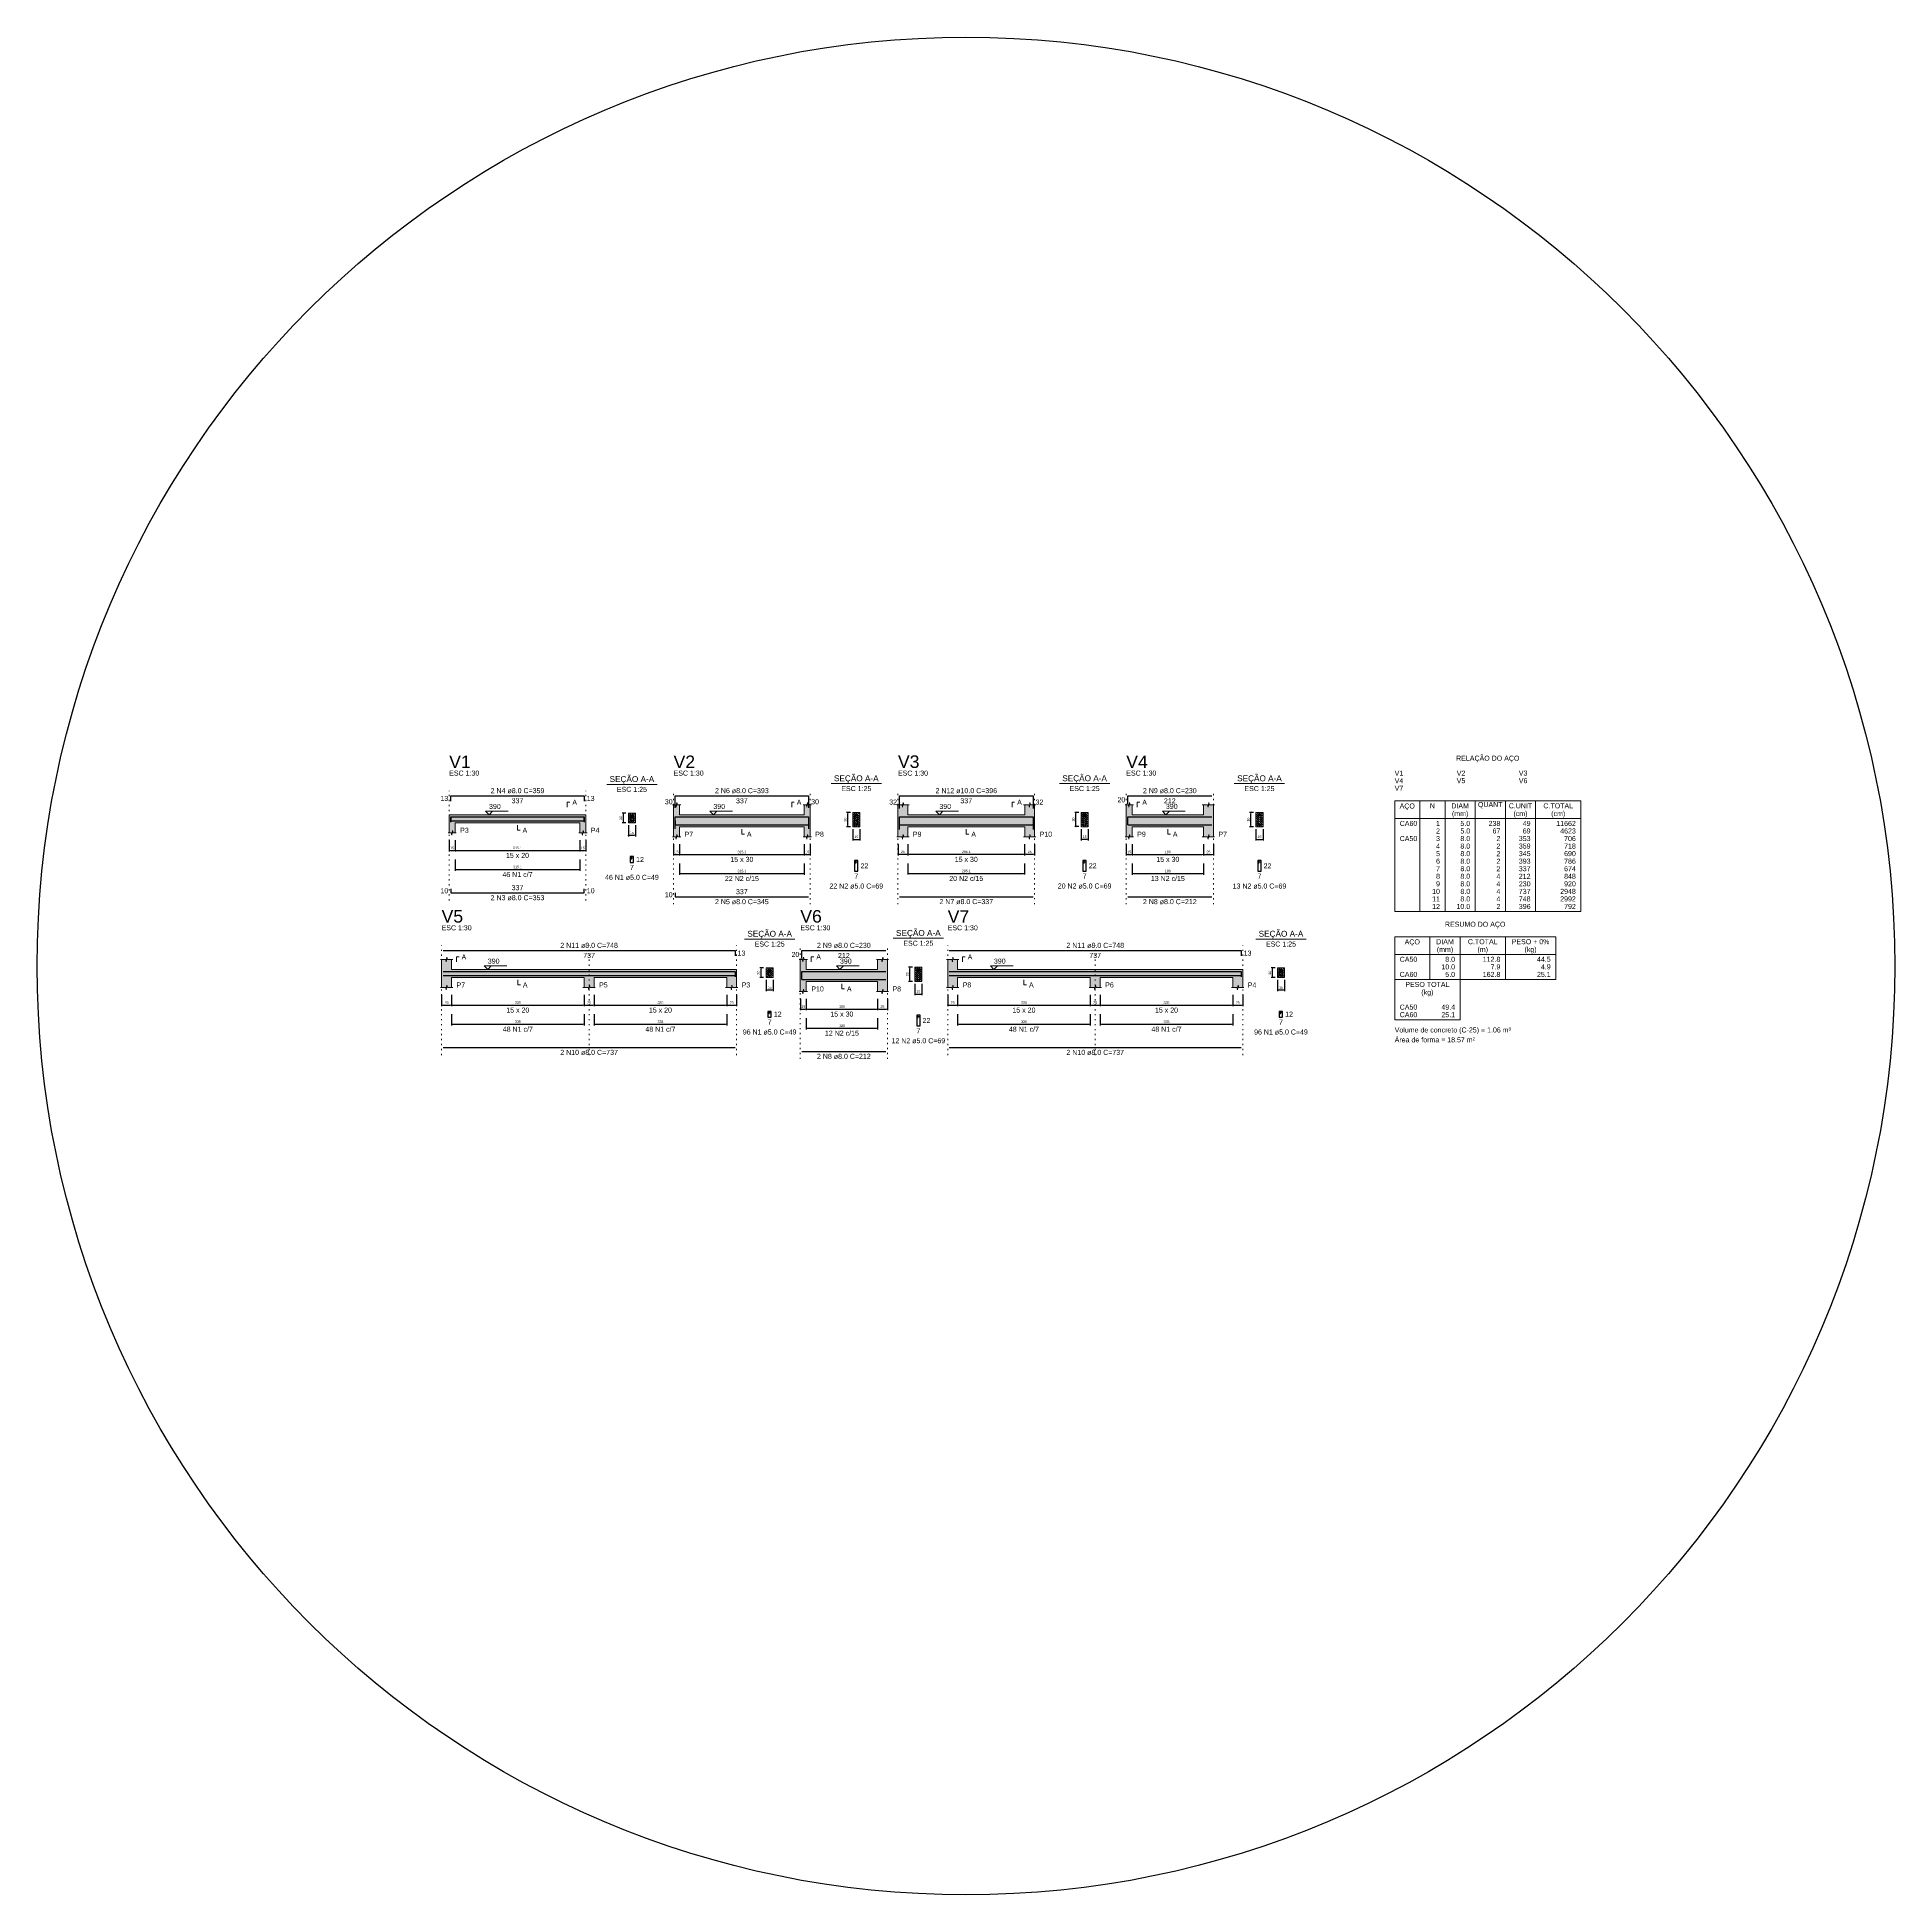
# Model space of a CAD drawing. Extents: x 5006 to 5323, y 875 to 3681.
# Drawn here: x 5151.3 to 5307.7, y 1945.1 to 2101.5 of the extents above; entities that cross this region are included whole.
import ezdxf

# ---------------------------------------------------------------- set-up
doc = ezdxf.new("R2010")
doc.units = 0
doc.header["$LTSCALE"] = 2
doc.linetypes.add('DOT2', pattern=[3.175, 0, -3.175])
for name, color, linetype, lineweight in [('Descrição da armadura', 7, 'Continuous', 5), ('DT-Barras na forma', 2, 'Continuous', 30), ('DT-Barras no corte', 5, 'Continuous', 5), ('DT-Barras rebatidas', 2, 'Continuous', 30), ('DT-Cotas', 9, 'Continuous', 5), ('DT-Forma', 5, 'Continuous', 5), ('DT-Hachura forma vigas', 252, 'Continuous', 5), ('DT-Hachura seção vigas', 252, 'Continuous', 5), ('DT-Pontilhado', 9, 'DOT2', 5), ('DT-Relação do aço', 9, 'Continuous', 5), ('DT-Textos', 7, 'Continuous', 5), ('DT-Título', 3, 'Continuous', 20), ('Textos armaduras', 7, 'Continuous', 5)]:
    doc.layers.add(name, color=color, linetype=linetype, lineweight=lineweight)
doc.styles.add('ARIAL', font='arial.ttf')
doc.styles.get("Standard").update_dxf_attribs({"font": 'arial.ttf'})
doc.dimstyles.new('UM_25.000000', dxfattribs={"dimtxt": 0.18, "dimasz": 0.1, "dimexe": 0.1, "dimexo": 0.2, "dimgap": 0, "dimtad": 1, "dimtih": 1, "dimtoh": 1, "dimdec": 1, "dimlfac": 25, "dimzin": 0, "dimdsep": 46, "dimtxsty": 'Standard', "dimcen": 0.09, "dimdle": 0.1, "dimadec": 1, "dimazin": 2, "dimtfac": 1, "dimtdec": 4, "dimtofl": 0, "dimtmove": 0, "dimatfit": 3, "dimfxl": 1, "dimtolj": 1, "dimarcsym": 0})
doc.dimstyles.new('UM_30.000000', dxfattribs={"dimtxt": 0.18, "dimasz": 0.1, "dimexe": 0.1, "dimexo": 0.2, "dimgap": 0, "dimtad": 1, "dimtih": 1, "dimtoh": 1, "dimdec": 1, "dimlfac": 30, "dimzin": 0, "dimdsep": 46, "dimtxsty": 'Standard', "dimcen": 0.09, "dimdle": 0.1, "dimadec": 1, "dimazin": 2, "dimtfac": 1, "dimtdec": 4, "dimtofl": 0, "dimtmove": 0, "dimatfit": 3, "dimfxl": 1, "dimtolj": 1, "dimarcsym": 0})
pattern_1 = [(135, (5182.27151, 1980.98261), (-0.08838835, -0.08838835), [])]

# ---------------------------------------------------------------- blocks, each defined once
blk = doc.blocks.new('_DOT')
at = {"color": 0, "linetype": 'ByBlock'}
blk.add_line((-0.5, 0), (-1, 0), dxfattribs=at)
at = {"color": 0, "linetype": 'ByBlock', "const_width": 0.5}
blk.add_lwpolyline([(-0.25, 0, 1), (0.25, 0, 1)], format="xyb", close=True, dxfattribs=at)
blk = doc.blocks.new('*D825')
at = {"layer": 'Defpoints', "color": 0, "transparency": 16777216}
for p in [(5186.01, 2034.05), (5186.51, 2034.05), (5186.51, 2033)]:
    blk.add_point(p, dxfattribs=at)
at = {"layer": 'DT-Cotas', "color": 0, "lineweight": -2, "transparency": 16777216}
for p, q in [((5186.01, 2033.85), (5186.01, 2032.9)), ((5186.11, 2033), (5186.41, 2033)), ((5186.51, 2033.85), (5186.51, 2032.9))]:
    blk.add_line(p, q, dxfattribs=at)
at = {"layer": 'DT-Cotas', "color": 0, "lineweight": -2, "transparency": 16777216, "xscale": 0.1, "yscale": 0.1, "zscale": 0.1, "rotation": 180}
blk.add_blockref('_DOT', (5186.01, 2033), dxfattribs=at)
at = {"layer": 'DT-Cotas', "color": 0, "lineweight": -2, "transparency": 16777216, "xscale": 0.1, "yscale": 0.1, "zscale": 0.1}
blk.add_blockref('_DOT', (5186.51, 2033), dxfattribs=at)
at = {"layer": 'DT-Cotas', "transparency": 16777216, "insert": (5186.26, 2033.21), "char_height": 0.212, "attachment_point": 5, "rotation": 0.0057, "style": 'ARIAL'}
blk.add_mtext('\\A1;15', dxfattribs=at)
blk = doc.blocks.new('*D826')
at = {"layer": 'Defpoints', "color": 0, "transparency": 16777216}
for p in [(5186.51, 2034.05), (5197.01, 2034.05), (5197.01, 2033)]:
    blk.add_point(p, dxfattribs=at)
at = {"layer": 'DT-Cotas', "color": 0, "lineweight": -2, "transparency": 16777216}
for p, q in [((5186.51, 2033.85), (5186.51, 2032.9)), ((5186.61, 2033), (5196.91, 2033)), ((5197.01, 2033.85), (5197.01, 2032.9))]:
    blk.add_line(p, q, dxfattribs=at)
at = {"layer": 'DT-Cotas', "color": 0, "lineweight": -2, "transparency": 16777216, "xscale": 0.1, "yscale": 0.1, "zscale": 0.1, "rotation": 180}
blk.add_blockref('_DOT', (5186.51, 2033), dxfattribs=at)
at = {"layer": 'DT-Cotas', "color": 0, "lineweight": -2, "transparency": 16777216, "xscale": 0.1, "yscale": 0.1, "zscale": 0.1}
blk.add_blockref('_DOT', (5197.01, 2033), dxfattribs=at)
at = {"layer": 'DT-Cotas', "transparency": 16777216, "insert": (5191.76, 2033.21), "char_height": 0.212, "attachment_point": 5, "rotation": 0.0057, "style": 'ARIAL'}
blk.add_mtext('\\A1;315.1', dxfattribs=at)
blk = doc.blocks.new('*D827')
at = {"layer": 'Defpoints', "color": 0, "transparency": 16777216}
for p in [(5197.01, 2034.05), (5197.51, 2034.05), (5197.51, 2033)]:
    blk.add_point(p, dxfattribs=at)
at = {"layer": 'DT-Cotas', "color": 0, "lineweight": -2, "transparency": 16777216}
for p, q in [((5197.01, 2033.85), (5197.01, 2032.9)), ((5197.11, 2033), (5197.41, 2033)), ((5197.51, 2033.85), (5197.51, 2032.9))]:
    blk.add_line(p, q, dxfattribs=at)
at = {"layer": 'DT-Cotas', "color": 0, "lineweight": -2, "transparency": 16777216, "xscale": 0.1, "yscale": 0.1, "zscale": 0.1, "rotation": 180}
blk.add_blockref('_DOT', (5197.01, 2033), dxfattribs=at)
at = {"layer": 'DT-Cotas', "color": 0, "lineweight": -2, "transparency": 16777216, "xscale": 0.1, "yscale": 0.1, "zscale": 0.1}
blk.add_blockref('_DOT', (5197.51, 2033), dxfattribs=at)
at = {"layer": 'DT-Cotas', "transparency": 16777216, "insert": (5197.26, 2033.21), "char_height": 0.212, "attachment_point": 5, "rotation": 0.0057, "style": 'ARIAL'}
blk.add_mtext('\\A1;15', dxfattribs=at)
blk = doc.blocks.new('*D828')
at = {"layer": 'Defpoints', "color": 0, "transparency": 16777216}
for p in [(5186.51, 2032.44), (5197.01, 2032.44), (5197.01, 2031.39)]:
    blk.add_point(p, dxfattribs=at)
at = {"layer": 'DT-Cotas', "color": 0, "lineweight": -2, "transparency": 16777216}
for p, q in [((5186.51, 2032.24), (5186.51, 2031.29)), ((5186.61, 2031.39), (5196.91, 2031.39)), ((5197.01, 2032.24), (5197.01, 2031.29))]:
    blk.add_line(p, q, dxfattribs=at)
at = {"layer": 'DT-Cotas', "color": 0, "lineweight": -2, "transparency": 16777216, "xscale": 0.1, "yscale": 0.1, "zscale": 0.1, "rotation": 180}
blk.add_blockref('_DOT', (5186.51, 2031.39), dxfattribs=at)
at = {"layer": 'DT-Cotas', "color": 0, "lineweight": -2, "transparency": 16777216, "xscale": 0.1, "yscale": 0.1, "zscale": 0.1}
blk.add_blockref('_DOT', (5197.01, 2031.39), dxfattribs=at)
at = {"layer": 'DT-Cotas', "transparency": 16777216, "insert": (5191.76, 2031.6), "char_height": 0.212, "attachment_point": 5, "rotation": 0.0057, "style": 'ARIAL'}
blk.add_mtext('\\A1;315.1', dxfattribs=at)
blk = doc.blocks.new('*D829')
at = {"layer": 'Defpoints', "color": 0, "transparency": 16777216}
for p in [(5200.67, 2036.13), (5201.09, 2036.13), (5201.09, 2035.33)]:
    blk.add_point(p, dxfattribs=at)
at = {"layer": 'DT-Cotas', "color": 0, "lineweight": -2, "transparency": 16777216}
for p, q in [((5200.89, 2036.13), (5200.57, 2036.13)), ((5200.67, 2035.43), (5200.67, 2036.03)), ((5200.89, 2035.33), (5200.57, 2035.33))]:
    blk.add_line(p, q, dxfattribs=at)
at = {"layer": 'DT-Cotas', "color": 0, "lineweight": -2, "transparency": 16777216, "xscale": 0.1, "yscale": 0.1, "zscale": 0.1}
for p, rotation in [((5200.67, 2036.13), 90), ((5200.67, 2035.33), 270)]:
    blk.add_blockref('_DOT', p, dxfattribs=dict(at, rotation=rotation))
at = {"layer": 'DT-Cotas', "transparency": 16777216, "insert": (5200.46, 2035.73), "char_height": 0.212, "attachment_point": 5, "rotation": 90, "style": 'ARIAL'}
blk.add_mtext('\\A1;20', dxfattribs=at)
blk = doc.blocks.new('*D830')
at = {"layer": 'Defpoints', "color": 0, "transparency": 16777216}
for p in [(5201.09, 2035.33), (5201.69, 2035.33), (5201.69, 2034.27)]:
    blk.add_point(p, dxfattribs=at)
at = {"layer": 'DT-Cotas', "color": 0, "lineweight": -2, "transparency": 16777216}
for p, q in [((5201.09, 2035.13), (5201.09, 2034.17)), ((5201.69, 2035.13), (5201.69, 2034.17)), ((5201.19, 2034.27), (5201.59, 2034.27))]:
    blk.add_line(p, q, dxfattribs=at)
at = {"layer": 'DT-Cotas', "color": 0, "lineweight": -2, "transparency": 16777216, "xscale": 0.1, "yscale": 0.1, "zscale": 0.1, "rotation": 180}
blk.add_blockref('_DOT', (5201.09, 2034.27), dxfattribs=at)
at = {"layer": 'DT-Cotas', "color": 0, "lineweight": -2, "transparency": 16777216, "xscale": 0.1, "yscale": 0.1, "zscale": 0.1}
blk.add_blockref('_DOT', (5201.69, 2034.27), dxfattribs=at)
at = {"layer": 'DT-Cotas', "transparency": 16777216, "insert": (5201.39, 2034.48), "char_height": 0.212, "attachment_point": 5, "rotation": 0.0057, "style": 'ARIAL'}
blk.add_mtext('\\A1;15', dxfattribs=at)
blk = doc.blocks.new('*D841')
at = {"layer": 'Defpoints', "color": 0, "transparency": 16777216}
for p in [(5204.9, 2033.72), (5205.4, 2033.72), (5205.4, 2032.66)]:
    blk.add_point(p, dxfattribs=at)
at = {"layer": 'DT-Cotas', "color": 0, "lineweight": -2, "transparency": 16777216}
for p, q in [((5204.9, 2033.52), (5204.9, 2032.56)), ((5205.4, 2033.52), (5205.4, 2032.56)), ((5205, 2032.66), (5205.3, 2032.66))]:
    blk.add_line(p, q, dxfattribs=at)
at = {"layer": 'DT-Cotas', "color": 0, "lineweight": -2, "transparency": 16777216, "xscale": 0.1, "yscale": 0.1, "zscale": 0.1, "rotation": 180}
blk.add_blockref('_DOT', (5204.9, 2032.66), dxfattribs=at)
at = {"layer": 'DT-Cotas', "color": 0, "lineweight": -2, "transparency": 16777216, "xscale": 0.1, "yscale": 0.1, "zscale": 0.1}
blk.add_blockref('_DOT', (5205.4, 2032.66), dxfattribs=at)
at = {"layer": 'DT-Cotas', "transparency": 16777216, "insert": (5205.15, 2032.87), "char_height": 0.212, "attachment_point": 5, "rotation": 0.0057, "style": 'ARIAL'}
blk.add_mtext('\\A1;15', dxfattribs=at)
blk = doc.blocks.new('*D842')
at = {"layer": 'Defpoints', "color": 0, "transparency": 16777216}
for p in [(5205.4, 2033.72), (5215.9, 2033.72), (5215.9, 2032.66)]:
    blk.add_point(p, dxfattribs=at)
at = {"layer": 'DT-Cotas', "color": 0, "lineweight": -2, "transparency": 16777216}
for p, q in [((5205.4, 2033.52), (5205.4, 2032.56)), ((5215.9, 2033.52), (5215.9, 2032.56)), ((5205.5, 2032.66), (5215.8, 2032.66))]:
    blk.add_line(p, q, dxfattribs=at)
at = {"layer": 'DT-Cotas', "color": 0, "lineweight": -2, "transparency": 16777216, "xscale": 0.1, "yscale": 0.1, "zscale": 0.1, "rotation": 180}
blk.add_blockref('_DOT', (5205.4, 2032.66), dxfattribs=at)
at = {"layer": 'DT-Cotas', "color": 0, "lineweight": -2, "transparency": 16777216, "xscale": 0.1, "yscale": 0.1, "zscale": 0.1}
blk.add_blockref('_DOT', (5215.9, 2032.66), dxfattribs=at)
at = {"layer": 'DT-Cotas', "transparency": 16777216, "insert": (5210.65, 2032.87), "char_height": 0.212, "attachment_point": 5, "rotation": 0.0057, "style": 'ARIAL'}
blk.add_mtext('\\A1;315.1', dxfattribs=at)
blk = doc.blocks.new('*D843')
at = {"layer": 'Defpoints', "color": 0, "transparency": 16777216}
for p in [(5215.9, 2033.72), (5216.4, 2033.72), (5216.4, 2032.66)]:
    blk.add_point(p, dxfattribs=at)
at = {"layer": 'DT-Cotas', "color": 0, "lineweight": -2, "transparency": 16777216}
for p, q in [((5215.9, 2033.52), (5215.9, 2032.56)), ((5216.4, 2033.52), (5216.4, 2032.56)), ((5216, 2032.66), (5216.3, 2032.66))]:
    blk.add_line(p, q, dxfattribs=at)
at = {"layer": 'DT-Cotas', "color": 0, "lineweight": -2, "transparency": 16777216, "xscale": 0.1, "yscale": 0.1, "zscale": 0.1, "rotation": 180}
blk.add_blockref('_DOT', (5215.9, 2032.66), dxfattribs=at)
at = {"layer": 'DT-Cotas', "color": 0, "lineweight": -2, "transparency": 16777216, "xscale": 0.1, "yscale": 0.1, "zscale": 0.1}
blk.add_blockref('_DOT', (5216.4, 2032.66), dxfattribs=at)
at = {"layer": 'DT-Cotas', "transparency": 16777216, "insert": (5216.15, 2032.87), "char_height": 0.212, "attachment_point": 5, "rotation": 0.0057, "style": 'ARIAL'}
blk.add_mtext('\\A1;15', dxfattribs=at)
blk = doc.blocks.new('*D844')
at = {"layer": 'Defpoints', "color": 0, "transparency": 16777216}
for p in [(5205.4, 2032.11), (5215.9, 2032.11), (5215.9, 2031.05)]:
    blk.add_point(p, dxfattribs=at)
at = {"layer": 'DT-Cotas', "color": 0, "lineweight": -2, "transparency": 16777216}
for p, q in [((5205.4, 2031.91), (5205.4, 2030.95)), ((5215.9, 2031.91), (5215.9, 2030.95)), ((5205.5, 2031.05), (5215.8, 2031.05))]:
    blk.add_line(p, q, dxfattribs=at)
at = {"layer": 'DT-Cotas', "color": 0, "lineweight": -2, "transparency": 16777216, "xscale": 0.1, "yscale": 0.1, "zscale": 0.1, "rotation": 180}
blk.add_blockref('_DOT', (5205.4, 2031.05), dxfattribs=at)
at = {"layer": 'DT-Cotas', "color": 0, "lineweight": -2, "transparency": 16777216, "xscale": 0.1, "yscale": 0.1, "zscale": 0.1}
blk.add_blockref('_DOT', (5215.9, 2031.05), dxfattribs=at)
at = {"layer": 'DT-Cotas', "transparency": 16777216, "insert": (5210.65, 2031.26), "char_height": 0.212, "attachment_point": 5, "rotation": 0.0057, "style": 'ARIAL'}
blk.add_mtext('\\A1;315.1', dxfattribs=at)
blk = doc.blocks.new('*D845')
at = {"layer": 'Defpoints', "color": 0, "transparency": 16777216}
for p in [(5219.56, 2036.19), (5219.98, 2036.19), (5219.98, 2034.99)]:
    blk.add_point(p, dxfattribs=at)
at = {"layer": 'DT-Cotas', "color": 0, "lineweight": -2, "transparency": 16777216}
for p, q in [((5219.78, 2036.19), (5219.46, 2036.19)), ((5219.56, 2035.09), (5219.56, 2036.09)), ((5219.78, 2034.99), (5219.46, 2034.99))]:
    blk.add_line(p, q, dxfattribs=at)
at = {"layer": 'DT-Cotas', "color": 0, "lineweight": -2, "transparency": 16777216, "xscale": 0.1, "yscale": 0.1, "zscale": 0.1}
for p, rotation in [((5219.56, 2036.19), 90), ((5219.56, 2034.99), 270)]:
    blk.add_blockref('_DOT', p, dxfattribs=dict(at, rotation=rotation))
at = {"layer": 'DT-Cotas', "transparency": 16777216, "insert": (5219.34, 2035.59), "char_height": 0.212, "attachment_point": 5, "rotation": 90, "style": 'ARIAL'}
blk.add_mtext('\\A1;30', dxfattribs=at)
blk = doc.blocks.new('*D846')
at = {"layer": 'Defpoints', "color": 0, "transparency": 16777216}
for p in [(5219.98, 2034.99), (5220.58, 2034.99), (5220.58, 2033.93)]:
    blk.add_point(p, dxfattribs=at)
at = {"layer": 'DT-Cotas', "color": 0, "lineweight": -2, "transparency": 16777216}
for p, q in [((5219.98, 2034.79), (5219.98, 2033.83)), ((5220.58, 2034.79), (5220.58, 2033.83)), ((5220.08, 2033.93), (5220.48, 2033.93))]:
    blk.add_line(p, q, dxfattribs=at)
at = {"layer": 'DT-Cotas', "color": 0, "lineweight": -2, "transparency": 16777216, "xscale": 0.1, "yscale": 0.1, "zscale": 0.1, "rotation": 180}
blk.add_blockref('_DOT', (5219.98, 2033.93), dxfattribs=at)
at = {"layer": 'DT-Cotas', "color": 0, "lineweight": -2, "transparency": 16777216, "xscale": 0.1, "yscale": 0.1, "zscale": 0.1}
blk.add_blockref('_DOT', (5220.58, 2033.93), dxfattribs=at)
at = {"layer": 'DT-Cotas', "transparency": 16777216, "insert": (5220.28, 2034.14), "char_height": 0.212, "attachment_point": 5, "rotation": 0.0057, "style": 'ARIAL'}
blk.add_mtext('\\A1;15', dxfattribs=at)
blk = doc.blocks.new('*D831')
at = {"layer": 'Defpoints', "color": 0, "transparency": 16777216}
for p in [(5223.79, 2033.72), (5224.62, 2033.72), (5224.62, 2032.67)]:
    blk.add_point(p, dxfattribs=at)
at = {"layer": 'DT-Cotas', "color": 0, "lineweight": -2, "transparency": 16777216}
for p, q in [((5223.79, 2033.52), (5223.79, 2032.57)), ((5224.62, 2033.52), (5224.62, 2032.57)), ((5223.89, 2032.67), (5224.52, 2032.67))]:
    blk.add_line(p, q, dxfattribs=at)
at = {"layer": 'DT-Cotas', "color": 0, "lineweight": -2, "transparency": 16777216, "xscale": 0.1, "yscale": 0.1, "zscale": 0.1, "rotation": 180}
blk.add_blockref('_DOT', (5223.79, 2032.67), dxfattribs=at)
at = {"layer": 'DT-Cotas', "color": 0, "lineweight": -2, "transparency": 16777216, "xscale": 0.1, "yscale": 0.1, "zscale": 0.1}
blk.add_blockref('_DOT', (5224.62, 2032.67), dxfattribs=at)
at = {"layer": 'DT-Cotas', "transparency": 16777216, "insert": (5224.2, 2032.88), "char_height": 0.212, "attachment_point": 5, "rotation": 0.0057, "style": 'ARIAL'}
blk.add_mtext('\\A1;25', dxfattribs=at)
blk = doc.blocks.new('*D832')
at = {"layer": 'Defpoints', "color": 0, "transparency": 16777216}
for p in [(5224.62, 2033.72), (5234.45, 2033.72), (5234.45, 2032.67)]:
    blk.add_point(p, dxfattribs=at)
at = {"layer": 'DT-Cotas', "color": 0, "lineweight": -2, "transparency": 16777216}
for p, q in [((5224.62, 2033.52), (5224.62, 2032.57)), ((5234.45, 2033.52), (5234.45, 2032.57)), ((5224.72, 2032.67), (5234.35, 2032.67))]:
    blk.add_line(p, q, dxfattribs=at)
at = {"layer": 'DT-Cotas', "color": 0, "lineweight": -2, "transparency": 16777216, "xscale": 0.1, "yscale": 0.1, "zscale": 0.1, "rotation": 180}
blk.add_blockref('_DOT', (5224.62, 2032.67), dxfattribs=at)
at = {"layer": 'DT-Cotas', "color": 0, "lineweight": -2, "transparency": 16777216, "xscale": 0.1, "yscale": 0.1, "zscale": 0.1}
blk.add_blockref('_DOT', (5234.45, 2032.67), dxfattribs=at)
at = {"layer": 'DT-Cotas', "transparency": 16777216, "insert": (5229.54, 2032.88), "char_height": 0.212, "attachment_point": 5, "rotation": 0.0057, "style": 'ARIAL'}
blk.add_mtext('\\A1;295.1', dxfattribs=at)
blk = doc.blocks.new('*D833')
at = {"layer": 'Defpoints', "color": 0, "transparency": 16777216}
for p in [(5234.45, 2033.72), (5235.29, 2033.72), (5235.29, 2032.67)]:
    blk.add_point(p, dxfattribs=at)
at = {"layer": 'DT-Cotas', "color": 0, "lineweight": -2, "transparency": 16777216}
for p, q in [((5234.45, 2033.52), (5234.45, 2032.57)), ((5235.29, 2033.52), (5235.29, 2032.57)), ((5234.55, 2032.67), (5235.19, 2032.67))]:
    blk.add_line(p, q, dxfattribs=at)
at = {"layer": 'DT-Cotas', "color": 0, "lineweight": -2, "transparency": 16777216, "xscale": 0.1, "yscale": 0.1, "zscale": 0.1, "rotation": 180}
blk.add_blockref('_DOT', (5234.45, 2032.67), dxfattribs=at)
at = {"layer": 'DT-Cotas', "color": 0, "lineweight": -2, "transparency": 16777216, "xscale": 0.1, "yscale": 0.1, "zscale": 0.1}
blk.add_blockref('_DOT', (5235.29, 2032.67), dxfattribs=at)
at = {"layer": 'DT-Cotas', "transparency": 16777216, "insert": (5234.87, 2032.88), "char_height": 0.212, "attachment_point": 5, "rotation": 0.0057, "style": 'ARIAL'}
blk.add_mtext('\\A1;25', dxfattribs=at)
blk = doc.blocks.new('*D834')
at = {"layer": 'Defpoints', "color": 0, "transparency": 16777216}
for p in [(5224.62, 2032.11), (5234.45, 2032.11), (5234.45, 2031.06)]:
    blk.add_point(p, dxfattribs=at)
at = {"layer": 'DT-Cotas', "color": 0, "lineweight": -2, "transparency": 16777216}
for p, q in [((5224.62, 2031.91), (5224.62, 2030.96)), ((5234.45, 2031.91), (5234.45, 2030.96)), ((5224.72, 2031.06), (5234.35, 2031.06))]:
    blk.add_line(p, q, dxfattribs=at)
at = {"layer": 'DT-Cotas', "color": 0, "lineweight": -2, "transparency": 16777216, "xscale": 0.1, "yscale": 0.1, "zscale": 0.1, "rotation": 180}
blk.add_blockref('_DOT', (5224.62, 2031.06), dxfattribs=at)
at = {"layer": 'DT-Cotas', "color": 0, "lineweight": -2, "transparency": 16777216, "xscale": 0.1, "yscale": 0.1, "zscale": 0.1}
blk.add_blockref('_DOT', (5234.45, 2031.06), dxfattribs=at)
at = {"layer": 'DT-Cotas', "transparency": 16777216, "insert": (5229.54, 2031.27), "char_height": 0.212, "attachment_point": 5, "rotation": 0.0057, "style": 'ARIAL'}
blk.add_mtext('\\A1;295.1', dxfattribs=at)
blk = doc.blocks.new('*D835')
at = {"layer": 'Defpoints', "color": 0, "transparency": 16777216}
for p in [(5238.77, 2036.2), (5239.2, 2036.2), (5239.2, 2035)]:
    blk.add_point(p, dxfattribs=at)
at = {"layer": 'DT-Cotas', "color": 0, "lineweight": -2, "transparency": 16777216}
for p, q in [((5239, 2036.2), (5238.67, 2036.2)), ((5238.77, 2035.1), (5238.77, 2036.1)), ((5239, 2035), (5238.67, 2035))]:
    blk.add_line(p, q, dxfattribs=at)
at = {"layer": 'DT-Cotas', "color": 0, "lineweight": -2, "transparency": 16777216, "xscale": 0.1, "yscale": 0.1, "zscale": 0.1}
for p, rotation in [((5238.77, 2036.2), 90), ((5238.77, 2035), 270)]:
    blk.add_blockref('_DOT', p, dxfattribs=dict(at, rotation=rotation))
at = {"layer": 'DT-Cotas', "transparency": 16777216, "insert": (5238.56, 2035.6), "char_height": 0.212, "attachment_point": 5, "rotation": 90, "style": 'ARIAL'}
blk.add_mtext('\\A1;30', dxfattribs=at)
blk = doc.blocks.new('*D836')
at = {"layer": 'Defpoints', "color": 0, "transparency": 16777216}
for p in [(5239.2, 2035), (5239.8, 2035), (5239.8, 2033.94)]:
    blk.add_point(p, dxfattribs=at)
at = {"layer": 'DT-Cotas', "color": 0, "lineweight": -2, "transparency": 16777216}
for p, q in [((5239.2, 2034.8), (5239.2, 2033.84)), ((5239.8, 2034.8), (5239.8, 2033.84)), ((5239.3, 2033.94), (5239.7, 2033.94))]:
    blk.add_line(p, q, dxfattribs=at)
at = {"layer": 'DT-Cotas', "color": 0, "lineweight": -2, "transparency": 16777216, "xscale": 0.1, "yscale": 0.1, "zscale": 0.1, "rotation": 180}
blk.add_blockref('_DOT', (5239.2, 2033.94), dxfattribs=at)
at = {"layer": 'DT-Cotas', "color": 0, "lineweight": -2, "transparency": 16777216, "xscale": 0.1, "yscale": 0.1, "zscale": 0.1}
blk.add_blockref('_DOT', (5239.8, 2033.94), dxfattribs=at)
at = {"layer": 'DT-Cotas', "transparency": 16777216, "insert": (5239.5, 2034.15), "char_height": 0.212, "attachment_point": 5, "rotation": 0.0057, "style": 'ARIAL'}
blk.add_mtext('\\A1;15', dxfattribs=at)
blk = doc.blocks.new('*D837')
at = {"layer": 'Defpoints', "color": 0, "transparency": 16777216}
for p in [(5243, 2033.72), (5243.5, 2033.72), (5243.5, 2032.66)]:
    blk.add_point(p, dxfattribs=at)
at = {"layer": 'DT-Cotas', "color": 0, "lineweight": -2, "transparency": 16777216}
for p, q in [((5243, 2033.52), (5243, 2032.56)), ((5243.5, 2033.52), (5243.5, 2032.56)), ((5243.1, 2032.66), (5243.4, 2032.66))]:
    blk.add_line(p, q, dxfattribs=at)
at = {"layer": 'DT-Cotas', "color": 0, "lineweight": -2, "transparency": 16777216, "xscale": 0.1, "yscale": 0.1, "zscale": 0.1, "rotation": 180}
blk.add_blockref('_DOT', (5243, 2032.66), dxfattribs=at)
at = {"layer": 'DT-Cotas', "color": 0, "lineweight": -2, "transparency": 16777216, "xscale": 0.1, "yscale": 0.1, "zscale": 0.1}
blk.add_blockref('_DOT', (5243.5, 2032.66), dxfattribs=at)
at = {"layer": 'DT-Cotas', "transparency": 16777216, "insert": (5243.25, 2032.87), "char_height": 0.212, "attachment_point": 5, "rotation": 0.0057, "style": 'ARIAL'}
blk.add_mtext('\\A1;15', dxfattribs=at)
blk = doc.blocks.new('*D838')
at = {"layer": 'Defpoints', "color": 0, "transparency": 16777216}
for p in [(5243.5, 2033.72), (5249.5, 2033.72), (5249.5, 2032.66)]:
    blk.add_point(p, dxfattribs=at)
at = {"layer": 'DT-Cotas', "color": 0, "lineweight": -2, "transparency": 16777216}
for p, q in [((5243.5, 2033.52), (5243.5, 2032.56)), ((5249.5, 2033.52), (5249.5, 2032.56)), ((5243.6, 2032.66), (5249.4, 2032.66))]:
    blk.add_line(p, q, dxfattribs=at)
at = {"layer": 'DT-Cotas', "color": 0, "lineweight": -2, "transparency": 16777216, "xscale": 0.1, "yscale": 0.1, "zscale": 0.1, "rotation": 180}
blk.add_blockref('_DOT', (5243.5, 2032.66), dxfattribs=at)
at = {"layer": 'DT-Cotas', "color": 0, "lineweight": -2, "transparency": 16777216, "xscale": 0.1, "yscale": 0.1, "zscale": 0.1}
blk.add_blockref('_DOT', (5249.5, 2032.66), dxfattribs=at)
at = {"layer": 'DT-Cotas', "transparency": 16777216, "insert": (5246.5, 2032.87), "char_height": 0.212, "attachment_point": 5, "rotation": 0.0057, "style": 'ARIAL'}
blk.add_mtext('\\A1;180', dxfattribs=at)
blk = doc.blocks.new('*D839')
at = {"layer": 'Defpoints', "color": 0, "transparency": 16777216}
for p in [(5249.5, 2033.72), (5250.34, 2033.72), (5250.34, 2032.66)]:
    blk.add_point(p, dxfattribs=at)
at = {"layer": 'DT-Cotas', "color": 0, "lineweight": -2, "transparency": 16777216}
for p, q in [((5249.5, 2033.52), (5249.5, 2032.56)), ((5250.34, 2033.52), (5250.34, 2032.56)), ((5249.6, 2032.66), (5250.24, 2032.66))]:
    blk.add_line(p, q, dxfattribs=at)
at = {"layer": 'DT-Cotas', "color": 0, "lineweight": -2, "transparency": 16777216, "xscale": 0.1, "yscale": 0.1, "zscale": 0.1, "rotation": 180}
blk.add_blockref('_DOT', (5249.5, 2032.66), dxfattribs=at)
at = {"layer": 'DT-Cotas', "color": 0, "lineweight": -2, "transparency": 16777216, "xscale": 0.1, "yscale": 0.1, "zscale": 0.1}
blk.add_blockref('_DOT', (5250.34, 2032.66), dxfattribs=at)
at = {"layer": 'DT-Cotas', "transparency": 16777216, "insert": (5249.92, 2032.87), "char_height": 0.212, "attachment_point": 5, "rotation": 0.0057, "style": 'ARIAL'}
blk.add_mtext('\\A1;25', dxfattribs=at)
blk = doc.blocks.new('*D840')
at = {"layer": 'Defpoints', "color": 0, "transparency": 16777216}
for p in [(5243.5, 2032.11), (5249.5, 2032.11), (5249.5, 2031.05)]:
    blk.add_point(p, dxfattribs=at)
at = {"layer": 'DT-Cotas', "color": 0, "lineweight": -2, "transparency": 16777216}
for p, q in [((5243.5, 2031.91), (5243.5, 2030.95)), ((5249.5, 2031.91), (5249.5, 2030.95)), ((5243.6, 2031.05), (5249.4, 2031.05))]:
    blk.add_line(p, q, dxfattribs=at)
at = {"layer": 'DT-Cotas', "color": 0, "lineweight": -2, "transparency": 16777216, "xscale": 0.1, "yscale": 0.1, "zscale": 0.1, "rotation": 180}
blk.add_blockref('_DOT', (5243.5, 2031.05), dxfattribs=at)
at = {"layer": 'DT-Cotas', "color": 0, "lineweight": -2, "transparency": 16777216, "xscale": 0.1, "yscale": 0.1, "zscale": 0.1}
blk.add_blockref('_DOT', (5249.5, 2031.05), dxfattribs=at)
at = {"layer": 'DT-Cotas', "transparency": 16777216, "insert": (5246.5, 2031.26), "char_height": 0.212, "attachment_point": 5, "rotation": 0.0057, "style": 'ARIAL'}
blk.add_mtext('\\A1;180', dxfattribs=at)
blk = doc.blocks.new('*D864')
at = {"layer": 'Defpoints', "color": 0, "transparency": 16777216}
for p in [(5253.49, 2036.19), (5253.92, 2036.19), (5253.92, 2034.99)]:
    blk.add_point(p, dxfattribs=at)
at = {"layer": 'DT-Cotas', "color": 0, "lineweight": -2, "transparency": 16777216}
for p, q in [((5253.72, 2036.19), (5253.39, 2036.19)), ((5253.49, 2035.09), (5253.49, 2036.09)), ((5253.72, 2034.99), (5253.39, 2034.99))]:
    blk.add_line(p, q, dxfattribs=at)
at = {"layer": 'DT-Cotas', "color": 0, "lineweight": -2, "transparency": 16777216, "xscale": 0.1, "yscale": 0.1, "zscale": 0.1}
for p, rotation in [((5253.49, 2036.19), 90), ((5253.49, 2034.99), 270)]:
    blk.add_blockref('_DOT', p, dxfattribs=dict(at, rotation=rotation))
at = {"layer": 'DT-Cotas', "transparency": 16777216, "insert": (5253.28, 2035.59), "char_height": 0.212, "attachment_point": 5, "rotation": 90, "style": 'ARIAL'}
blk.add_mtext('\\A1;30', dxfattribs=at)
blk = doc.blocks.new('*D865')
at = {"layer": 'Defpoints', "color": 0, "transparency": 16777216}
for p in [(5253.92, 2034.99), (5254.52, 2034.99), (5254.52, 2033.93)]:
    blk.add_point(p, dxfattribs=at)
at = {"layer": 'DT-Cotas', "color": 0, "lineweight": -2, "transparency": 16777216}
for p, q in [((5253.92, 2034.79), (5253.92, 2033.83)), ((5254.52, 2034.79), (5254.52, 2033.83)), ((5254.02, 2033.93), (5254.42, 2033.93))]:
    blk.add_line(p, q, dxfattribs=at)
at = {"layer": 'DT-Cotas', "color": 0, "lineweight": -2, "transparency": 16777216, "xscale": 0.1, "yscale": 0.1, "zscale": 0.1, "rotation": 180}
blk.add_blockref('_DOT', (5253.92, 2033.93), dxfattribs=at)
at = {"layer": 'DT-Cotas', "color": 0, "lineweight": -2, "transparency": 16777216, "xscale": 0.1, "yscale": 0.1, "zscale": 0.1}
blk.add_blockref('_DOT', (5254.52, 2033.93), dxfattribs=at)
at = {"layer": 'DT-Cotas', "transparency": 16777216, "insert": (5254.22, 2034.14), "char_height": 0.212, "attachment_point": 5, "rotation": 0.0057, "style": 'ARIAL'}
blk.add_mtext('\\A1;15', dxfattribs=at)
blk = doc.blocks.new('*D866')
at = {"layer": 'Defpoints', "color": 0, "transparency": 16777216}
for p in [(5185.37, 2021.03), (5186.2, 2021.03), (5186.2, 2019.98)]:
    blk.add_point(p, dxfattribs=at)
at = {"layer": 'DT-Cotas', "color": 0, "lineweight": -2, "transparency": 16777216}
for p, q in [((5185.37, 2020.83), (5185.37, 2019.88)), ((5186.2, 2020.83), (5186.2, 2019.88)), ((5185.47, 2019.98), (5186.1, 2019.98))]:
    blk.add_line(p, q, dxfattribs=at)
at = {"layer": 'DT-Cotas', "color": 0, "lineweight": -2, "transparency": 16777216, "xscale": 0.1, "yscale": 0.1, "zscale": 0.1, "rotation": 180}
blk.add_blockref('_DOT', (5185.37, 2019.98), dxfattribs=at)
at = {"layer": 'DT-Cotas', "color": 0, "lineweight": -2, "transparency": 16777216, "xscale": 0.1, "yscale": 0.1, "zscale": 0.1}
blk.add_blockref('_DOT', (5186.2, 2019.98), dxfattribs=at)
at = {"layer": 'DT-Cotas', "transparency": 16777216, "insert": (5185.79, 2020.19), "char_height": 0.212, "attachment_point": 5, "rotation": 0.0057, "style": 'ARIAL'}
blk.add_mtext('\\A1;25', dxfattribs=at)
blk = doc.blocks.new('*D867')
at = {"layer": 'Defpoints', "color": 0, "transparency": 16777216}
for p in [(5186.2, 2021.03), (5197.37, 2021.03), (5197.37, 2019.98)]:
    blk.add_point(p, dxfattribs=at)
at = {"layer": 'DT-Cotas', "color": 0, "lineweight": -2, "transparency": 16777216}
for p, q in [((5186.2, 2020.83), (5186.2, 2019.88)), ((5197.37, 2020.83), (5197.37, 2019.88)), ((5186.3, 2019.98), (5197.27, 2019.98))]:
    blk.add_line(p, q, dxfattribs=at)
at = {"layer": 'DT-Cotas', "color": 0, "lineweight": -2, "transparency": 16777216, "xscale": 0.1, "yscale": 0.1, "zscale": 0.1, "rotation": 180}
blk.add_blockref('_DOT', (5186.2, 2019.98), dxfattribs=at)
at = {"layer": 'DT-Cotas', "color": 0, "lineweight": -2, "transparency": 16777216, "xscale": 0.1, "yscale": 0.1, "zscale": 0.1}
blk.add_blockref('_DOT', (5197.37, 2019.98), dxfattribs=at)
at = {"layer": 'DT-Cotas', "transparency": 16777216, "insert": (5191.79, 2020.19), "char_height": 0.212, "attachment_point": 5, "rotation": 0.0057, "style": 'ARIAL'}
blk.add_mtext('\\A1;335', dxfattribs=at)
blk = doc.blocks.new('*D868')
at = {"layer": 'Defpoints', "color": 0, "transparency": 16777216}
for p in [(5197.37, 2021.03), (5198.2, 2021.03), (5198.2, 2019.98)]:
    blk.add_point(p, dxfattribs=at)
at = {"layer": 'DT-Cotas', "color": 0, "lineweight": -2, "transparency": 16777216}
for p, q in [((5197.37, 2020.83), (5197.37, 2019.88)), ((5198.2, 2020.83), (5198.2, 2019.88)), ((5197.47, 2019.98), (5198.1, 2019.98))]:
    blk.add_line(p, q, dxfattribs=at)
at = {"layer": 'DT-Cotas', "color": 0, "lineweight": -2, "transparency": 16777216, "xscale": 0.1, "yscale": 0.1, "zscale": 0.1, "rotation": 180}
blk.add_blockref('_DOT', (5197.37, 2019.98), dxfattribs=at)
at = {"layer": 'DT-Cotas', "color": 0, "lineweight": -2, "transparency": 16777216, "xscale": 0.1, "yscale": 0.1, "zscale": 0.1}
blk.add_blockref('_DOT', (5198.2, 2019.98), dxfattribs=at)
at = {"layer": 'DT-Cotas', "transparency": 16777216, "insert": (5197.79, 2020.19), "char_height": 0.212, "attachment_point": 5, "rotation": 0.0057, "style": 'ARIAL'}
blk.add_mtext('\\A1;25', dxfattribs=at)
blk = doc.blocks.new('*D869')
at = {"layer": 'Defpoints', "color": 0, "transparency": 16777216}
for p in [(5198.2, 2021.03), (5209.37, 2021.03), (5209.37, 2019.98)]:
    blk.add_point(p, dxfattribs=at)
at = {"layer": 'DT-Cotas', "color": 0, "lineweight": -2, "transparency": 16777216}
for p, q in [((5198.2, 2020.83), (5198.2, 2019.88)), ((5209.37, 2020.83), (5209.37, 2019.88)), ((5198.3, 2019.98), (5209.27, 2019.98))]:
    blk.add_line(p, q, dxfattribs=at)
at = {"layer": 'DT-Cotas', "color": 0, "lineweight": -2, "transparency": 16777216, "xscale": 0.1, "yscale": 0.1, "zscale": 0.1, "rotation": 180}
blk.add_blockref('_DOT', (5198.2, 2019.98), dxfattribs=at)
at = {"layer": 'DT-Cotas', "color": 0, "lineweight": -2, "transparency": 16777216, "xscale": 0.1, "yscale": 0.1, "zscale": 0.1}
blk.add_blockref('_DOT', (5209.37, 2019.98), dxfattribs=at)
at = {"layer": 'DT-Cotas', "transparency": 16777216, "insert": (5203.79, 2020.19), "char_height": 0.212, "attachment_point": 5, "rotation": 0.0057, "style": 'ARIAL'}
blk.add_mtext('\\A1;335', dxfattribs=at)
blk = doc.blocks.new('*D870')
at = {"layer": 'Defpoints', "color": 0, "transparency": 16777216}
for p in [(5209.37, 2021.03), (5210.2, 2021.03), (5210.2, 2019.98)]:
    blk.add_point(p, dxfattribs=at)
at = {"layer": 'DT-Cotas', "color": 0, "lineweight": -2, "transparency": 16777216}
for p, q in [((5209.37, 2020.83), (5209.37, 2019.88)), ((5210.2, 2020.83), (5210.2, 2019.88)), ((5209.47, 2019.98), (5210.1, 2019.98))]:
    blk.add_line(p, q, dxfattribs=at)
at = {"layer": 'DT-Cotas', "color": 0, "lineweight": -2, "transparency": 16777216, "xscale": 0.1, "yscale": 0.1, "zscale": 0.1, "rotation": 180}
blk.add_blockref('_DOT', (5209.37, 2019.98), dxfattribs=at)
at = {"layer": 'DT-Cotas', "color": 0, "lineweight": -2, "transparency": 16777216, "xscale": 0.1, "yscale": 0.1, "zscale": 0.1}
blk.add_blockref('_DOT', (5210.2, 2019.98), dxfattribs=at)
at = {"layer": 'DT-Cotas', "transparency": 16777216, "insert": (5209.79, 2020.19), "char_height": 0.212, "attachment_point": 5, "rotation": 0.0057, "style": 'ARIAL'}
blk.add_mtext('\\A1;25', dxfattribs=at)
blk = doc.blocks.new('*D871')
at = {"layer": 'Defpoints', "color": 0, "transparency": 16777216}
for p in [(5186.2, 2019.42), (5197.37, 2019.42), (5197.37, 2018.37)]:
    blk.add_point(p, dxfattribs=at)
at = {"layer": 'DT-Cotas', "color": 0, "lineweight": -2, "transparency": 16777216}
for p, q in [((5186.2, 2019.22), (5186.2, 2018.27)), ((5197.37, 2019.22), (5197.37, 2018.27)), ((5186.3, 2018.37), (5197.27, 2018.37))]:
    blk.add_line(p, q, dxfattribs=at)
at = {"layer": 'DT-Cotas', "color": 0, "lineweight": -2, "transparency": 16777216, "xscale": 0.1, "yscale": 0.1, "zscale": 0.1, "rotation": 180}
blk.add_blockref('_DOT', (5186.2, 2018.37), dxfattribs=at)
at = {"layer": 'DT-Cotas', "color": 0, "lineweight": -2, "transparency": 16777216, "xscale": 0.1, "yscale": 0.1, "zscale": 0.1}
blk.add_blockref('_DOT', (5197.37, 2018.37), dxfattribs=at)
at = {"layer": 'DT-Cotas', "transparency": 16777216, "insert": (5191.79, 2018.58), "char_height": 0.212, "attachment_point": 5, "rotation": 0.0057, "style": 'ARIAL'}
blk.add_mtext('\\A1;335', dxfattribs=at)
blk = doc.blocks.new('*D872')
at = {"layer": 'Defpoints', "color": 0, "transparency": 16777216}
for p in [(5198.2, 2019.42), (5209.37, 2019.42), (5209.37, 2018.37)]:
    blk.add_point(p, dxfattribs=at)
at = {"layer": 'DT-Cotas', "color": 0, "lineweight": -2, "transparency": 16777216}
for p, q in [((5198.2, 2019.22), (5198.2, 2018.27)), ((5209.37, 2019.22), (5209.37, 2018.27)), ((5198.3, 2018.37), (5209.27, 2018.37))]:
    blk.add_line(p, q, dxfattribs=at)
at = {"layer": 'DT-Cotas', "color": 0, "lineweight": -2, "transparency": 16777216, "xscale": 0.1, "yscale": 0.1, "zscale": 0.1, "rotation": 180}
blk.add_blockref('_DOT', (5198.2, 2018.37), dxfattribs=at)
at = {"layer": 'DT-Cotas', "color": 0, "lineweight": -2, "transparency": 16777216, "xscale": 0.1, "yscale": 0.1, "zscale": 0.1}
blk.add_blockref('_DOT', (5209.37, 2018.37), dxfattribs=at)
at = {"layer": 'DT-Cotas', "transparency": 16777216, "insert": (5203.79, 2018.58), "char_height": 0.212, "attachment_point": 5, "rotation": 0.0057, "style": 'ARIAL'}
blk.add_mtext('\\A1;335', dxfattribs=at)
blk = doc.blocks.new('*D856')
at = {"layer": 'Defpoints', "color": 0, "transparency": 16777216}
for p in [(5212.26, 2023.11), (5212.68, 2023.11), (5212.68, 2022.31)]:
    blk.add_point(p, dxfattribs=at)
at = {"layer": 'DT-Cotas', "color": 0, "lineweight": -2, "transparency": 16777216}
for p, q in [((5212.48, 2023.11), (5212.16, 2023.11)), ((5212.48, 2022.31), (5212.16, 2022.31)), ((5212.26, 2022.41), (5212.26, 2023.01))]:
    blk.add_line(p, q, dxfattribs=at)
at = {"layer": 'DT-Cotas', "color": 0, "lineweight": -2, "transparency": 16777216, "xscale": 0.1, "yscale": 0.1, "zscale": 0.1}
for p, rotation in [((5212.26, 2023.11), 90), ((5212.26, 2022.31), 270)]:
    blk.add_blockref('_DOT', p, dxfattribs=dict(at, rotation=rotation))
at = {"layer": 'DT-Cotas', "transparency": 16777216, "insert": (5212.05, 2022.71), "char_height": 0.212, "attachment_point": 5, "rotation": 90, "style": 'ARIAL'}
blk.add_mtext('\\A1;20', dxfattribs=at)
blk = doc.blocks.new('*D857')
at = {"layer": 'Defpoints', "color": 0, "transparency": 16777216}
for p in [(5212.68, 2022.31), (5213.28, 2022.31), (5213.28, 2021.25)]:
    blk.add_point(p, dxfattribs=at)
at = {"layer": 'DT-Cotas', "color": 0, "lineweight": -2, "transparency": 16777216}
for p, q in [((5212.68, 2022.11), (5212.68, 2021.15)), ((5213.28, 2022.11), (5213.28, 2021.15)), ((5212.78, 2021.25), (5213.18, 2021.25))]:
    blk.add_line(p, q, dxfattribs=at)
at = {"layer": 'DT-Cotas', "color": 0, "lineweight": -2, "transparency": 16777216, "xscale": 0.1, "yscale": 0.1, "zscale": 0.1, "rotation": 180}
blk.add_blockref('_DOT', (5212.68, 2021.25), dxfattribs=at)
at = {"layer": 'DT-Cotas', "color": 0, "lineweight": -2, "transparency": 16777216, "xscale": 0.1, "yscale": 0.1, "zscale": 0.1}
blk.add_blockref('_DOT', (5213.28, 2021.25), dxfattribs=at)
at = {"layer": 'DT-Cotas', "transparency": 16777216, "insert": (5212.98, 2021.46), "char_height": 0.212, "attachment_point": 5, "rotation": 0.0057, "style": 'ARIAL'}
blk.add_mtext('\\A1;15', dxfattribs=at)
blk = doc.blocks.new('*D858')
at = {"layer": 'Defpoints', "color": 0, "transparency": 16777216}
for p in [(5215.57, 2020.7), (5216.07, 2020.7), (5216.07, 2019.64)]:
    blk.add_point(p, dxfattribs=at)
at = {"layer": 'DT-Cotas', "color": 0, "lineweight": -2, "transparency": 16777216}
for p, q in [((5215.57, 2020.5), (5215.57, 2019.54)), ((5216.07, 2020.5), (5216.07, 2019.54)), ((5215.67, 2019.64), (5215.97, 2019.64))]:
    blk.add_line(p, q, dxfattribs=at)
at = {"layer": 'DT-Cotas', "color": 0, "lineweight": -2, "transparency": 16777216, "xscale": 0.1, "yscale": 0.1, "zscale": 0.1, "rotation": 180}
blk.add_blockref('_DOT', (5215.57, 2019.64), dxfattribs=at)
at = {"layer": 'DT-Cotas', "color": 0, "lineweight": -2, "transparency": 16777216, "xscale": 0.1, "yscale": 0.1, "zscale": 0.1}
blk.add_blockref('_DOT', (5216.07, 2019.64), dxfattribs=at)
at = {"layer": 'DT-Cotas', "transparency": 16777216, "insert": (5215.82, 2019.85), "char_height": 0.212, "attachment_point": 5, "rotation": 0.0057, "style": 'ARIAL'}
blk.add_mtext('\\A1;15', dxfattribs=at)
blk = doc.blocks.new('*D859')
at = {"layer": 'Defpoints', "color": 0, "transparency": 16777216}
for p in [(5216.07, 2020.7), (5222.07, 2020.7), (5222.07, 2019.64)]:
    blk.add_point(p, dxfattribs=at)
at = {"layer": 'DT-Cotas', "color": 0, "lineweight": -2, "transparency": 16777216}
for p, q in [((5216.07, 2020.5), (5216.07, 2019.54)), ((5222.07, 2020.5), (5222.07, 2019.54)), ((5216.17, 2019.64), (5221.97, 2019.64))]:
    blk.add_line(p, q, dxfattribs=at)
at = {"layer": 'DT-Cotas', "color": 0, "lineweight": -2, "transparency": 16777216, "xscale": 0.1, "yscale": 0.1, "zscale": 0.1, "rotation": 180}
blk.add_blockref('_DOT', (5216.07, 2019.64), dxfattribs=at)
at = {"layer": 'DT-Cotas', "color": 0, "lineweight": -2, "transparency": 16777216, "xscale": 0.1, "yscale": 0.1, "zscale": 0.1}
blk.add_blockref('_DOT', (5222.07, 2019.64), dxfattribs=at)
at = {"layer": 'DT-Cotas', "transparency": 16777216, "insert": (5219.07, 2019.85), "char_height": 0.212, "attachment_point": 5, "rotation": 0.0057, "style": 'ARIAL'}
blk.add_mtext('\\A1;180', dxfattribs=at)
blk = doc.blocks.new('*D860')
at = {"layer": 'Defpoints', "color": 0, "transparency": 16777216}
for p in [(5222.07, 2020.7), (5222.9, 2020.7), (5222.9, 2019.64)]:
    blk.add_point(p, dxfattribs=at)
at = {"layer": 'DT-Cotas', "color": 0, "lineweight": -2, "transparency": 16777216}
for p, q in [((5222.07, 2020.5), (5222.07, 2019.54)), ((5222.9, 2020.5), (5222.9, 2019.54)), ((5222.17, 2019.64), (5222.8, 2019.64))]:
    blk.add_line(p, q, dxfattribs=at)
at = {"layer": 'DT-Cotas', "color": 0, "lineweight": -2, "transparency": 16777216, "xscale": 0.1, "yscale": 0.1, "zscale": 0.1, "rotation": 180}
blk.add_blockref('_DOT', (5222.07, 2019.64), dxfattribs=at)
at = {"layer": 'DT-Cotas', "color": 0, "lineweight": -2, "transparency": 16777216, "xscale": 0.1, "yscale": 0.1, "zscale": 0.1}
blk.add_blockref('_DOT', (5222.9, 2019.64), dxfattribs=at)
at = {"layer": 'DT-Cotas', "transparency": 16777216, "insert": (5222.48, 2019.85), "char_height": 0.212, "attachment_point": 5, "rotation": 0.0057, "style": 'ARIAL'}
blk.add_mtext('\\A1;25', dxfattribs=at)
blk = doc.blocks.new('*D861')
at = {"layer": 'Defpoints', "color": 0, "transparency": 16777216}
for p in [(5216.07, 2019.09), (5222.07, 2019.09), (5222.07, 2018.03)]:
    blk.add_point(p, dxfattribs=at)
at = {"layer": 'DT-Cotas', "color": 0, "lineweight": -2, "transparency": 16777216}
for p, q in [((5216.07, 2018.89), (5216.07, 2017.93)), ((5222.07, 2018.89), (5222.07, 2017.93)), ((5216.17, 2018.03), (5221.97, 2018.03))]:
    blk.add_line(p, q, dxfattribs=at)
at = {"layer": 'DT-Cotas', "color": 0, "lineweight": -2, "transparency": 16777216, "xscale": 0.1, "yscale": 0.1, "zscale": 0.1, "rotation": 180}
blk.add_blockref('_DOT', (5216.07, 2018.03), dxfattribs=at)
at = {"layer": 'DT-Cotas', "color": 0, "lineweight": -2, "transparency": 16777216, "xscale": 0.1, "yscale": 0.1, "zscale": 0.1}
blk.add_blockref('_DOT', (5222.07, 2018.03), dxfattribs=at)
at = {"layer": 'DT-Cotas', "transparency": 16777216, "insert": (5219.07, 2018.24), "char_height": 0.212, "attachment_point": 5, "rotation": 0.0057, "style": 'ARIAL'}
blk.add_mtext('\\A1;180', dxfattribs=at)
blk = doc.blocks.new('*D862')
at = {"layer": 'Defpoints', "color": 0, "transparency": 16777216}
for p in [(5224.78, 2023.17), (5225.2, 2023.17), (5225.2, 2021.97)]:
    blk.add_point(p, dxfattribs=at)
at = {"layer": 'DT-Cotas', "color": 0, "lineweight": -2, "transparency": 16777216}
for p, q in [((5225, 2023.17), (5224.68, 2023.17)), ((5225, 2021.97), (5224.68, 2021.97)), ((5224.78, 2022.07), (5224.78, 2023.07))]:
    blk.add_line(p, q, dxfattribs=at)
at = {"layer": 'DT-Cotas', "color": 0, "lineweight": -2, "transparency": 16777216, "xscale": 0.1, "yscale": 0.1, "zscale": 0.1}
for p, rotation in [((5224.78, 2023.17), 90), ((5224.78, 2021.97), 270)]:
    blk.add_blockref('_DOT', p, dxfattribs=dict(at, rotation=rotation))
at = {"layer": 'DT-Cotas', "transparency": 16777216, "insert": (5224.57, 2022.57), "char_height": 0.212, "attachment_point": 5, "rotation": 90, "style": 'ARIAL'}
blk.add_mtext('\\A1;30', dxfattribs=at)
blk = doc.blocks.new('*D863')
at = {"layer": 'Defpoints', "color": 0, "transparency": 16777216}
for p in [(5225.2, 2021.97), (5225.8, 2021.97), (5225.8, 2020.91)]:
    blk.add_point(p, dxfattribs=at)
at = {"layer": 'DT-Cotas', "color": 0, "lineweight": -2, "transparency": 16777216}
for p, q in [((5225.2, 2021.77), (5225.2, 2020.81)), ((5225.3, 2020.91), (5225.7, 2020.91)), ((5225.8, 2021.77), (5225.8, 2020.81))]:
    blk.add_line(p, q, dxfattribs=at)
at = {"layer": 'DT-Cotas', "color": 0, "lineweight": -2, "transparency": 16777216, "xscale": 0.1, "yscale": 0.1, "zscale": 0.1, "rotation": 180}
blk.add_blockref('_DOT', (5225.2, 2020.91), dxfattribs=at)
at = {"layer": 'DT-Cotas', "color": 0, "lineweight": -2, "transparency": 16777216, "xscale": 0.1, "yscale": 0.1, "zscale": 0.1}
blk.add_blockref('_DOT', (5225.8, 2020.91), dxfattribs=at)
at = {"layer": 'DT-Cotas', "transparency": 16777216, "insert": (5225.5, 2021.12), "char_height": 0.212, "attachment_point": 5, "rotation": 0.0057, "style": 'ARIAL'}
blk.add_mtext('\\A1;15', dxfattribs=at)
blk = doc.blocks.new('*D847')
at = {"layer": 'Defpoints', "color": 0, "transparency": 16777216}
for p in [(5227.97, 2021.03), (5228.81, 2021.03), (5228.81, 2019.98)]:
    blk.add_point(p, dxfattribs=at)
at = {"layer": 'DT-Cotas', "color": 0, "lineweight": -2, "transparency": 16777216}
for p, q in [((5227.97, 2020.83), (5227.97, 2019.88)), ((5228.81, 2020.83), (5228.81, 2019.88)), ((5228.07, 2019.98), (5228.71, 2019.98))]:
    blk.add_line(p, q, dxfattribs=at)
at = {"layer": 'DT-Cotas', "color": 0, "lineweight": -2, "transparency": 16777216, "xscale": 0.1, "yscale": 0.1, "zscale": 0.1, "rotation": 180}
blk.add_blockref('_DOT', (5227.97, 2019.98), dxfattribs=at)
at = {"layer": 'DT-Cotas', "color": 0, "lineweight": -2, "transparency": 16777216, "xscale": 0.1, "yscale": 0.1, "zscale": 0.1}
blk.add_blockref('_DOT', (5228.81, 2019.98), dxfattribs=at)
at = {"layer": 'DT-Cotas', "transparency": 16777216, "insert": (5228.39, 2020.19), "char_height": 0.212, "attachment_point": 5, "rotation": 0.0057, "style": 'ARIAL'}
blk.add_mtext('\\A1;25', dxfattribs=at)
blk = doc.blocks.new('*D848')
at = {"layer": 'Defpoints', "color": 0, "transparency": 16777216}
for p in [(5228.81, 2021.03), (5239.97, 2021.03), (5239.97, 2019.98)]:
    blk.add_point(p, dxfattribs=at)
at = {"layer": 'DT-Cotas', "color": 0, "lineweight": -2, "transparency": 16777216}
for p, q in [((5228.81, 2020.83), (5228.81, 2019.88)), ((5239.97, 2020.83), (5239.97, 2019.88)), ((5228.91, 2019.98), (5239.87, 2019.98))]:
    blk.add_line(p, q, dxfattribs=at)
at = {"layer": 'DT-Cotas', "color": 0, "lineweight": -2, "transparency": 16777216, "xscale": 0.1, "yscale": 0.1, "zscale": 0.1, "rotation": 180}
blk.add_blockref('_DOT', (5228.81, 2019.98), dxfattribs=at)
at = {"layer": 'DT-Cotas', "color": 0, "lineweight": -2, "transparency": 16777216, "xscale": 0.1, "yscale": 0.1, "zscale": 0.1}
blk.add_blockref('_DOT', (5239.97, 2019.98), dxfattribs=at)
at = {"layer": 'DT-Cotas', "transparency": 16777216, "insert": (5234.39, 2020.19), "char_height": 0.212, "attachment_point": 5, "rotation": 0.0057, "style": 'ARIAL'}
blk.add_mtext('\\A1;335', dxfattribs=at)
blk = doc.blocks.new('*D849')
at = {"layer": 'Defpoints', "color": 0, "transparency": 16777216}
for p in [(5239.97, 2021.03), (5240.81, 2021.03), (5240.81, 2019.98)]:
    blk.add_point(p, dxfattribs=at)
at = {"layer": 'DT-Cotas', "color": 0, "lineweight": -2, "transparency": 16777216}
for p, q in [((5239.97, 2020.83), (5239.97, 2019.88)), ((5240.81, 2020.83), (5240.81, 2019.88)), ((5240.07, 2019.98), (5240.71, 2019.98))]:
    blk.add_line(p, q, dxfattribs=at)
at = {"layer": 'DT-Cotas', "color": 0, "lineweight": -2, "transparency": 16777216, "xscale": 0.1, "yscale": 0.1, "zscale": 0.1, "rotation": 180}
blk.add_blockref('_DOT', (5239.97, 2019.98), dxfattribs=at)
at = {"layer": 'DT-Cotas', "color": 0, "lineweight": -2, "transparency": 16777216, "xscale": 0.1, "yscale": 0.1, "zscale": 0.1}
blk.add_blockref('_DOT', (5240.81, 2019.98), dxfattribs=at)
at = {"layer": 'DT-Cotas', "transparency": 16777216, "insert": (5240.39, 2020.19), "char_height": 0.212, "attachment_point": 5, "rotation": 0.0057, "style": 'ARIAL'}
blk.add_mtext('\\A1;25', dxfattribs=at)
blk = doc.blocks.new('*D850')
at = {"layer": 'Defpoints', "color": 0, "transparency": 16777216}
for p in [(5240.81, 2021.03), (5251.97, 2021.03), (5251.97, 2019.98)]:
    blk.add_point(p, dxfattribs=at)
at = {"layer": 'DT-Cotas', "color": 0, "lineweight": -2, "transparency": 16777216}
for p, q in [((5240.81, 2020.83), (5240.81, 2019.88)), ((5251.97, 2020.83), (5251.97, 2019.88)), ((5240.91, 2019.98), (5251.87, 2019.98))]:
    blk.add_line(p, q, dxfattribs=at)
at = {"layer": 'DT-Cotas', "color": 0, "lineweight": -2, "transparency": 16777216, "xscale": 0.1, "yscale": 0.1, "zscale": 0.1, "rotation": 180}
blk.add_blockref('_DOT', (5240.81, 2019.98), dxfattribs=at)
at = {"layer": 'DT-Cotas', "color": 0, "lineweight": -2, "transparency": 16777216, "xscale": 0.1, "yscale": 0.1, "zscale": 0.1}
blk.add_blockref('_DOT', (5251.97, 2019.98), dxfattribs=at)
at = {"layer": 'DT-Cotas', "transparency": 16777216, "insert": (5246.39, 2020.19), "char_height": 0.212, "attachment_point": 5, "rotation": 0.0057, "style": 'ARIAL'}
blk.add_mtext('\\A1;335', dxfattribs=at)
blk = doc.blocks.new('*D851')
at = {"layer": 'Defpoints', "color": 0, "transparency": 16777216}
for p in [(5251.97, 2021.03), (5252.81, 2021.03), (5252.81, 2019.98)]:
    blk.add_point(p, dxfattribs=at)
at = {"layer": 'DT-Cotas', "color": 0, "lineweight": -2, "transparency": 16777216}
for p, q in [((5251.97, 2020.83), (5251.97, 2019.88)), ((5252.81, 2020.83), (5252.81, 2019.88)), ((5252.07, 2019.98), (5252.71, 2019.98))]:
    blk.add_line(p, q, dxfattribs=at)
at = {"layer": 'DT-Cotas', "color": 0, "lineweight": -2, "transparency": 16777216, "xscale": 0.1, "yscale": 0.1, "zscale": 0.1, "rotation": 180}
blk.add_blockref('_DOT', (5251.97, 2019.98), dxfattribs=at)
at = {"layer": 'DT-Cotas', "color": 0, "lineweight": -2, "transparency": 16777216, "xscale": 0.1, "yscale": 0.1, "zscale": 0.1}
blk.add_blockref('_DOT', (5252.81, 2019.98), dxfattribs=at)
at = {"layer": 'DT-Cotas', "transparency": 16777216, "insert": (5252.39, 2020.19), "char_height": 0.212, "attachment_point": 5, "rotation": 0.0057, "style": 'ARIAL'}
blk.add_mtext('\\A1;25', dxfattribs=at)
blk = doc.blocks.new('*D852')
at = {"layer": 'Defpoints', "color": 0, "transparency": 16777216}
for p in [(5228.81, 2019.42), (5239.97, 2019.42), (5239.97, 2018.37)]:
    blk.add_point(p, dxfattribs=at)
at = {"layer": 'DT-Cotas', "color": 0, "lineweight": -2, "transparency": 16777216}
for p, q in [((5228.81, 2019.22), (5228.81, 2018.27)), ((5239.97, 2019.22), (5239.97, 2018.27)), ((5228.91, 2018.37), (5239.87, 2018.37))]:
    blk.add_line(p, q, dxfattribs=at)
at = {"layer": 'DT-Cotas', "color": 0, "lineweight": -2, "transparency": 16777216, "xscale": 0.1, "yscale": 0.1, "zscale": 0.1, "rotation": 180}
blk.add_blockref('_DOT', (5228.81, 2018.37), dxfattribs=at)
at = {"layer": 'DT-Cotas', "color": 0, "lineweight": -2, "transparency": 16777216, "xscale": 0.1, "yscale": 0.1, "zscale": 0.1}
blk.add_blockref('_DOT', (5239.97, 2018.37), dxfattribs=at)
at = {"layer": 'DT-Cotas', "transparency": 16777216, "insert": (5234.39, 2018.58), "char_height": 0.212, "attachment_point": 5, "rotation": 0.0057, "style": 'ARIAL'}
blk.add_mtext('\\A1;335', dxfattribs=at)
blk = doc.blocks.new('*D853')
at = {"layer": 'Defpoints', "color": 0, "transparency": 16777216}
for p in [(5240.81, 2019.42), (5251.97, 2019.42), (5251.97, 2018.37)]:
    blk.add_point(p, dxfattribs=at)
at = {"layer": 'DT-Cotas', "color": 0, "lineweight": -2, "transparency": 16777216}
for p, q in [((5240.81, 2019.22), (5240.81, 2018.27)), ((5251.97, 2019.22), (5251.97, 2018.27)), ((5240.91, 2018.37), (5251.87, 2018.37))]:
    blk.add_line(p, q, dxfattribs=at)
at = {"layer": 'DT-Cotas', "color": 0, "lineweight": -2, "transparency": 16777216, "xscale": 0.1, "yscale": 0.1, "zscale": 0.1, "rotation": 180}
blk.add_blockref('_DOT', (5240.81, 2018.37), dxfattribs=at)
at = {"layer": 'DT-Cotas', "color": 0, "lineweight": -2, "transparency": 16777216, "xscale": 0.1, "yscale": 0.1, "zscale": 0.1}
blk.add_blockref('_DOT', (5251.97, 2018.37), dxfattribs=at)
at = {"layer": 'DT-Cotas', "transparency": 16777216, "insert": (5246.39, 2018.58), "char_height": 0.212, "attachment_point": 5, "rotation": 0.0057, "style": 'ARIAL'}
blk.add_mtext('\\A1;335', dxfattribs=at)
blk = doc.blocks.new('*D854')
at = {"layer": 'Defpoints', "color": 0, "transparency": 16777216}
for p in [(5255.3, 2023.11), (5255.73, 2023.11), (5255.73, 2022.31)]:
    blk.add_point(p, dxfattribs=at)
at = {"layer": 'DT-Cotas', "color": 0, "lineweight": -2, "transparency": 16777216}
for p, q in [((5255.53, 2023.11), (5255.2, 2023.11)), ((5255.53, 2022.31), (5255.2, 2022.31)), ((5255.3, 2022.41), (5255.3, 2023.01))]:
    blk.add_line(p, q, dxfattribs=at)
at = {"layer": 'DT-Cotas', "color": 0, "lineweight": -2, "transparency": 16777216, "xscale": 0.1, "yscale": 0.1, "zscale": 0.1}
for p, rotation in [((5255.3, 2023.11), 90), ((5255.3, 2022.31), 270)]:
    blk.add_blockref('_DOT', p, dxfattribs=dict(at, rotation=rotation))
at = {"layer": 'DT-Cotas', "transparency": 16777216, "insert": (5255.09, 2022.71), "char_height": 0.212, "attachment_point": 5, "rotation": 90, "style": 'ARIAL'}
blk.add_mtext('\\A1;20', dxfattribs=at)
blk = doc.blocks.new('*D855')
at = {"layer": 'Defpoints', "color": 0, "transparency": 16777216}
for p in [(5255.73, 2022.31), (5256.33, 2022.31), (5256.33, 2021.25)]:
    blk.add_point(p, dxfattribs=at)
at = {"layer": 'DT-Cotas', "color": 0, "lineweight": -2, "transparency": 16777216}
for p, q in [((5255.73, 2022.11), (5255.73, 2021.15)), ((5256.33, 2022.11), (5256.33, 2021.15)), ((5255.83, 2021.25), (5256.23, 2021.25))]:
    blk.add_line(p, q, dxfattribs=at)
at = {"layer": 'DT-Cotas', "color": 0, "lineweight": -2, "transparency": 16777216, "xscale": 0.1, "yscale": 0.1, "zscale": 0.1, "rotation": 180}
blk.add_blockref('_DOT', (5255.73, 2021.25), dxfattribs=at)
at = {"layer": 'DT-Cotas', "color": 0, "lineweight": -2, "transparency": 16777216, "xscale": 0.1, "yscale": 0.1, "zscale": 0.1}
blk.add_blockref('_DOT', (5256.33, 2021.25), dxfattribs=at)
at = {"layer": 'DT-Cotas', "transparency": 16777216, "insert": (5256.03, 2021.46), "char_height": 0.212, "attachment_point": 5, "rotation": 0.0057, "style": 'ARIAL'}
blk.add_mtext('\\A1;15', dxfattribs=at)

msp = doc.modelspace()

# ---------------------------------------------------------------- hatches: boundary and pattern name
at = {"layer": 'DT-Hachura forma vigas', "linetype": 'Continuous'}
for points in [[(5216.3993, 2034.1448), (5216.3993, 2034.9921), (5216.3993, 2035.9921), (5216.3993, 2036.8395), (5216.2243, 2036.8395), (5216.1743, 2037.0395), (5216.1243, 2036.6395), (5216.0743, 2036.8395), (5215.8993, 2036.8395), (5215.8993, 2035.9921), (5205.3976, 2035.9921), (5205.3976, 2036.8395), (5205.2226, 2036.8395), (5205.1726, 2037.0395), (5205.1226, 2036.6395), (5205.0726, 2036.8395), (5204.8976, 2036.8395), (5204.8976, 2035.9921), (5204.8976, 2034.9921), (5204.8976, 2034.1448), (5205.0726, 2034.1448), (5205.1226, 2033.9448), (5205.1726, 2034.3448), (5205.2226, 2034.1448), (5205.3976, 2034.1448), (5205.3976, 2034.9921), (5215.8993, 2034.9921), (5215.8993, 2034.1448), (5216.0743, 2034.1448), (5216.1243, 2033.9448), (5216.1743, 2034.3448), (5216.2243, 2034.1448), (5216.3993, 2034.1448)], [(5235.287, 2034.1481), (5235.287, 2034.9955), (5235.287, 2035.9955), (5235.287, 2036.8428), (5234.9453, 2036.8428), (5234.8953, 2037.0428), (5234.8453, 2036.6428), (5234.7953, 2036.8428), (5234.4536, 2036.8428), (5234.4536, 2035.9955), (5224.6186, 2035.9955), (5224.6186, 2036.8428), (5224.277, 2036.8428), (5224.227, 2037.0428), (5224.177, 2036.6428), (5224.127, 2036.8428), (5223.7853, 2036.8428), (5223.7853, 2035.9955), (5223.7853, 2034.9955), (5223.7853, 2034.1481), (5224.127, 2034.1481), (5224.177, 2033.9481), (5224.227, 2034.3481), (5224.277, 2034.1481), (5224.6186, 2034.1481), (5224.6186, 2034.9955), (5234.4536, 2034.9955), (5234.4536, 2034.1481), (5234.7953, 2034.1481), (5234.8453, 2033.9481), (5234.8953, 2034.3481), (5234.9453, 2034.1481), (5235.287, 2034.1481)], [(5250.3363, 2034.1448), (5250.3363, 2034.9921), (5250.3363, 2035.9921), (5250.3363, 2036.8395), (5249.9946, 2036.8395), (5249.9446, 2037.0395), (5249.8946, 2036.6395), (5249.8446, 2036.8395), (5249.503, 2036.8395), (5249.503, 2035.9921), (5243.503, 2035.9921), (5243.503, 2036.8395), (5243.328, 2036.8395), (5243.278, 2037.0395), (5243.228, 2036.6395), (5243.178, 2036.8395), (5243.003, 2036.8395), (5243.003, 2035.9921), (5243.003, 2034.9921), (5243.003, 2034.1448), (5243.178, 2034.1448), (5243.228, 2033.9448), (5243.278, 2034.3448), (5243.328, 2034.1448), (5243.503, 2034.1448), (5243.503, 2034.9921), (5249.503, 2034.9921), (5249.503, 2034.1448), (5249.8446, 2034.1448), (5249.8946, 2033.9448), (5249.9446, 2034.3448), (5249.9946, 2034.1448), (5250.3363, 2034.1448)], [(5197.5115, 2034.4781), (5197.5115, 2035.3255), (5197.5115, 2035.9921), (5197.0115, 2035.9921), (5186.5099, 2035.9921), (5186.0099, 2035.9921), (5186.0099, 2035.3255), (5186.0099, 2034.4781), (5186.1849, 2034.4781), (5186.2349, 2034.2781), (5186.2849, 2034.6781), (5186.3349, 2034.4781), (5186.5099, 2034.4781), (5186.5099, 2035.3255), (5197.0115, 2035.3255), (5197.0115, 2034.4781), (5197.1865, 2034.4781), (5197.2365, 2034.2781), (5197.2865, 2034.6781), (5197.3365, 2034.4781), (5197.5115, 2034.4781)], [(5210.2048, 2021.4581), (5210.2048, 2022.3055), (5210.2048, 2022.9721), (5209.3715, 2022.9721), (5198.2048, 2022.9721), (5197.3715, 2022.9721), (5186.2048, 2022.9721), (5186.2048, 2023.8195), (5185.8632, 2023.8195), (5185.8132, 2024.0195), (5185.7632, 2023.6195), (5185.7132, 2023.8195), (5185.3715, 2023.8195), (5185.3715, 2022.9721), (5185.3715, 2022.3055), (5185.3715, 2021.4581), (5185.7132, 2021.4581), (5185.7632, 2021.2581), (5185.8132, 2021.6581), (5185.8632, 2021.4581), (5186.2048, 2021.4581), (5186.2048, 2022.3055), (5197.3715, 2022.3055), (5197.3715, 2021.4581), (5197.7132, 2021.4581), (5197.7632, 2021.2581), (5197.8132, 2021.6581), (5197.8632, 2021.4581), (5198.2048, 2021.4581), (5198.2048, 2022.3055), (5209.3715, 2022.3055), (5209.3715, 2021.4581), (5209.7132, 2021.4581), (5209.7632, 2021.2581), (5209.8132, 2021.6581), (5209.8632, 2021.4581), (5210.2048, 2021.4581)], [(5222.8992, 2021.1248), (5222.8992, 2021.9721), (5222.8992, 2022.9721), (5222.8992, 2023.8195), (5222.5575, 2023.8195), (5222.5075, 2024.0195), (5222.4575, 2023.6195), (5222.4075, 2023.8195), (5222.0659, 2023.8195), (5222.0659, 2022.9721), (5216.0659, 2022.9721), (5216.0659, 2023.8195), (5215.8909, 2023.8195), (5215.8409, 2024.0195), (5215.7909, 2023.6195), (5215.7409, 2023.8195), (5215.5659, 2023.8195), (5215.5659, 2022.9721), (5215.5659, 2021.9721), (5215.5659, 2021.1248), (5215.7409, 2021.1248), (5215.7909, 2020.9248), (5215.8409, 2021.3248), (5215.8909, 2021.1248), (5216.0659, 2021.1248), (5216.0659, 2021.9721), (5222.0659, 2021.9721), (5222.0659, 2021.1248), (5222.4075, 2021.1248), (5222.4575, 2020.9248), (5222.5075, 2021.3248), (5222.5575, 2021.1248), (5222.8992, 2021.1248)], [(5252.8074, 2021.4581), (5252.8074, 2022.3055), (5252.8074, 2022.9721), (5251.974, 2022.9721), (5240.8074, 2022.9721), (5239.974, 2022.9721), (5228.8074, 2022.9721), (5228.8074, 2023.8195), (5228.4657, 2023.8195), (5228.4157, 2024.0195), (5228.3657, 2023.6195), (5228.3157, 2023.8195), (5227.974, 2023.8195), (5227.974, 2022.9721), (5227.974, 2022.3055), (5227.974, 2021.4581), (5228.3157, 2021.4581), (5228.3657, 2021.2581), (5228.4157, 2021.6581), (5228.4657, 2021.4581), (5228.8074, 2021.4581), (5228.8074, 2022.3055), (5239.974, 2022.3055), (5239.974, 2021.4581), (5240.3157, 2021.4581), (5240.3657, 2021.2581), (5240.4157, 2021.6581), (5240.4657, 2021.4581), (5240.8074, 2021.4581), (5240.8074, 2022.3055), (5251.974, 2022.3055), (5251.974, 2021.4581), (5252.3157, 2021.4581), (5252.3657, 2021.2581), (5252.4157, 2021.6581), (5252.4657, 2021.4581), (5252.8074, 2021.4581)]]:
    msp.add_hatch(color=256, dxfattribs=at).paths.add_polyline_path(points)
at = {"layer": 'DT-Hachura seção vigas', "linetype": 'Continuous'}
h = msp.add_hatch(dxfattribs=at)
h.set_pattern_fill('ANSI31', color=256, angle=90, style=0)
h.set_pattern_definition(pattern_1)
h.paths.add_polyline_path([(5201.0919, 2035.3255), (5201.0919, 2035.3255), (5201.6919, 2035.3255), (5201.6919, 2036.1255), (5201.0919, 2036.1255), (5201.0919, 2035.3255)])
h = msp.add_hatch(dxfattribs=at)
h.set_pattern_fill('ANSI31', color=256, angle=90, style=0)
h.set_pattern_definition(pattern_1)
h.paths.add_polyline_path([(5219.9796, 2034.9921), (5219.9796, 2034.9921), (5220.5796, 2034.9921), (5220.5796, 2036.1921), (5219.9796, 2036.1921), (5219.9796, 2034.9921)])
h = msp.add_hatch(dxfattribs=at)
h.set_pattern_fill('ANSI31', color=256, angle=90, style=0)
h.set_pattern_definition(pattern_1)
h.paths.add_polyline_path([(5239.1972, 2034.9955), (5239.1972, 2034.9955), (5239.7972, 2034.9955), (5239.7972, 2036.1955), (5239.1972, 2036.1955), (5239.1972, 2034.9955)])
h = msp.add_hatch(dxfattribs=at)
h.set_pattern_fill('ANSI31', color=256, angle=90, style=0)
h.set_pattern_definition(pattern_1)
h.paths.add_polyline_path([(5253.9166, 2034.9921), (5253.9166, 2034.9921), (5254.5166, 2034.9921), (5254.5166, 2036.1921), (5253.9166, 2036.1921), (5253.9166, 2034.9921)])
h = msp.add_hatch(dxfattribs=at)
h.set_pattern_fill('ANSI31', color=256, angle=90, style=0)
h.set_pattern_definition([(135, (5181.17095, 1980.98261), (-0.08838835, -0.08838835), [])])
h.paths.add_polyline_path([(5212.6846, 2022.3055), (5212.6846, 2022.3055), (5213.2846, 2022.3055), (5213.2846, 2023.1055), (5212.6846, 2023.1055), (5212.6846, 2022.3055)])
h = msp.add_hatch(dxfattribs=at)
h.set_pattern_fill('ANSI31', color=256, angle=90, style=0)
h.set_pattern_definition([(135, (5178.96985, 1980.98261), (-0.08838835, -0.08838835), [])])
h.paths.add_polyline_path([(5225.2029, 2021.9721), (5225.2029, 2021.9721), (5225.8029, 2021.9721), (5225.8029, 2023.1721), (5225.2029, 2023.1721), (5225.2029, 2021.9721)])
h = msp.add_hatch(dxfattribs=at)
h.set_pattern_fill('ANSI31', color=256, angle=90, style=0)
h.set_pattern_definition([(135, (5177.91332, 1980.98261), (-0.08838835, -0.08838835), [])])
h.paths.add_polyline_path([(5255.7274, 2022.3055), (5255.7274, 2022.3055), (5256.3274, 2022.3055), (5256.3274, 2023.1055), (5255.7274, 2023.1055), (5255.7274, 2022.3055)])

# ---------------------------------------------------------------- linework, layer by layer
msp.add_circle((5229.5131, 2023.2685), 78.188)
at = {"layer": 'DT-Barras na forma'}
for p, q in [((5220.2396, 2036.0321), (5220.1396, 2036.0321)), ((5220.1396, 2036.0321), (5220.1396, 2035.1521)), ((5220.4196, 2036.0321), (5220.1396, 2036.0321)), ((5220.1396, 2036.0321), (5220.1396, 2035.9321)), ((5220.2396, 2035.7821), (5220.2396, 2036.0321)), ((5220.4196, 2035.1521), (5220.4196, 2036.0321)), ((5239.4572, 2036.0355), (5239.3572, 2036.0355)), ((5239.3572, 2036.0355), (5239.3572, 2035.1555)), ((5239.6372, 2036.0355), (5239.3572, 2036.0355)), ((5239.3572, 2036.0355), (5239.3572, 2035.9355)), ((5239.4572, 2035.7855), (5239.4572, 2036.0355)), ((5239.6372, 2035.1555), (5239.6372, 2036.0355)), ((5254.1766, 2036.0321), (5254.0766, 2036.0321)), ((5254.0766, 2036.0321), (5254.0766, 2035.1521)), ((5254.3566, 2036.0321), (5254.0766, 2036.0321)), ((5254.0766, 2036.0321), (5254.0766, 2035.9321)), ((5254.1766, 2035.7821), (5254.1766, 2036.0321)), ((5254.3566, 2035.1521), (5254.3566, 2036.0321)), ((5201.3519, 2035.9655), (5201.2519, 2035.9655)), ((5201.2519, 2035.9655), (5201.2519, 2035.4855)), ((5201.5319, 2035.9655), (5201.2519, 2035.9655)), ((5201.2519, 2035.9655), (5201.2519, 2035.8655)), ((5201.2519, 2035.8655), (5201.5019, 2035.8655)), ((5201.2519, 2035.4855), (5201.5319, 2035.4855)), ((5201.3519, 2035.7155), (5201.3519, 2035.9655)), ((5201.5319, 2035.4855), (5201.5319, 2035.9655)), ((5220.1396, 2035.9321), (5220.3896, 2035.9321)), ((5220.1396, 2035.1521), (5220.4196, 2035.1521)), ((5239.3572, 2035.9355), (5239.6072, 2035.9355)), ((5239.3572, 2035.1555), (5239.6372, 2035.1555)), ((5254.0766, 2035.9321), (5254.3266, 2035.9321)), ((5254.0766, 2035.1521), (5254.3566, 2035.1521)), ((5212.9446, 2022.9455), (5212.8446, 2022.9455)), ((5212.8446, 2022.9455), (5212.8446, 2022.4655)), ((5213.1246, 2022.9455), (5212.8446, 2022.9455)), ((5212.8446, 2022.9455), (5212.8446, 2022.8455)), ((5212.8446, 2022.8455), (5213.0946, 2022.8455)), ((5212.8446, 2022.4655), (5213.1246, 2022.4655)), ((5212.9446, 2022.6955), (5212.9446, 2022.9455)), ((5213.1246, 2022.4655), (5213.1246, 2022.9455)), ((5225.4629, 2023.0121), (5225.3629, 2023.0121)), ((5225.3629, 2023.0121), (5225.3629, 2022.1321)), ((5225.6429, 2023.0121), (5225.3629, 2023.0121)), ((5225.3629, 2023.0121), (5225.3629, 2022.9121)), ((5225.3629, 2022.9121), (5225.6129, 2022.9121)), ((5225.3629, 2022.1321), (5225.6429, 2022.1321)), ((5225.4629, 2022.7621), (5225.4629, 2023.0121)), ((5225.6429, 2022.1321), (5225.6429, 2023.0121)), ((5255.9874, 2022.9455), (5255.8874, 2022.9455)), ((5255.8874, 2022.9455), (5255.8874, 2022.4655)), ((5256.1674, 2022.9455), (5255.8874, 2022.9455)), ((5255.8874, 2022.9455), (5255.8874, 2022.8455)), ((5255.8874, 2022.8455), (5256.1374, 2022.8455)), ((5255.8874, 2022.4655), (5256.1674, 2022.4655)), ((5255.9874, 2022.6955), (5255.9874, 2022.9455)), ((5256.1674, 2022.4655), (5256.1674, 2022.9455))]:
    msp.add_line(p, q, dxfattribs=at)
for points in [[(5186.1432, 2035.3792), (5186.1432, 2035.8288), (5197.3782, 2035.8288), (5197.3782, 2035.3792)], [(5186.1432, 2035.8221), (5186.1432, 2035.4888), (5197.3782, 2035.4888), (5197.3782, 2035.8221)], [(5205.0309, 2034.8243), (5205.0309, 2035.8288), (5216.2659, 2035.8288), (5216.2659, 2034.8243)], [(5205.0309, 2035.4888), (5205.0309, 2035.1555), (5216.2659, 2035.1555)], [(5223.9186, 2034.7633), (5223.9186, 2035.8288), (5235.1536, 2035.8288), (5235.1536, 2034.7609)], [(5223.9186, 2035.1588), (5235.1536, 2035.1588)], [(5243.1363, 2035.1544), (5243.1363, 2035.8288), (5250.203, 2035.8288)], [(5243.1363, 2035.1555), (5250.203, 2035.1555)], [(5185.5048, 2022.8088), (5210.0715, 2022.8088), (5210.0715, 2022.3592)], [(5185.5048, 2022.4688), (5210.0715, 2022.4688)], [(5215.6992, 2022.1343), (5215.6992, 2022.8088), (5222.7659, 2022.8088)], [(5215.6992, 2022.1355), (5222.7659, 2022.1355)], [(5228.1074, 2022.8088), (5252.674, 2022.8088), (5252.674, 2022.3592)], [(5228.1074, 2022.4688), (5252.674, 2022.4688)]]:
    msp.add_lwpolyline(points, dxfattribs=at)
at = {"layer": 'DT-Barras no corte'}
for centre, radius in [((5239.3972, 2035.9955), 0.02), ((5239.5972, 2035.9955), 0.02), ((5201.2879, 2035.9295), 0.016), ((5201.2879, 2035.5215), 0.016), ((5201.4959, 2035.9295), 0.016), ((5201.4959, 2035.5215), 0.016), ((5220.1756, 2035.9961), 0.016), ((5220.1756, 2035.1881), 0.016), ((5220.3836, 2035.9961), 0.016), ((5220.3836, 2035.1881), 0.016), ((5239.3932, 2035.1915), 0.016), ((5239.6012, 2035.1915), 0.016), ((5254.1126, 2035.9961), 0.016), ((5254.1126, 2035.1881), 0.016), ((5254.3206, 2035.9961), 0.016), ((5254.3206, 2035.1881), 0.016), ((5212.8806, 2022.9095), 0.016), ((5212.8806, 2022.5015), 0.016), ((5213.0886, 2022.9095), 0.016), ((5213.0886, 2022.5015), 0.016), ((5225.3989, 2022.9761), 0.016), ((5225.3989, 2022.1681), 0.016), ((5225.6069, 2022.9761), 0.016), ((5225.6069, 2022.1681), 0.016), ((5255.9234, 2022.9095), 0.016), ((5255.9234, 2022.5015), 0.016), ((5256.1314, 2022.9095), 0.016), ((5256.1314, 2022.5015), 0.016)]:
    msp.add_circle(centre, radius, dxfattribs=at)
at = {"layer": 'DT-Barras rebatidas'}
for p, q in [((5186.1432, 2037.1442), (5186.1432, 2037.5938)), ((5186.1432, 2037.5938), (5197.3782, 2037.5938)), ((5197.3782, 2037.5938), (5197.3782, 2037.1442)), ((5205.0309, 2036.5893), (5205.0309, 2037.5938)), ((5205.0309, 2037.5938), (5216.2659, 2037.5938)), ((5216.2659, 2037.5938), (5216.2659, 2036.5893)), ((5223.9186, 2036.5283), (5223.9186, 2037.5938)), ((5223.9186, 2037.5938), (5235.1536, 2037.5938)), ((5235.1536, 2037.5938), (5235.1536, 2036.5259)), ((5243.1363, 2036.9194), (5243.1363, 2037.5938)), ((5243.1363, 2037.5938), (5250.203, 2037.5938)), ((5201.3519, 2032.4721), (5201.2519, 2032.4721)), ((5201.2519, 2032.4721), (5201.2519, 2031.9921)), ((5201.5319, 2032.4721), (5201.2519, 2032.4721)), ((5201.2519, 2032.4721), (5201.2519, 2032.3721)), ((5201.2519, 2032.3721), (5201.5019, 2032.3721)), ((5201.2519, 2031.9921), (5201.5319, 2031.9921)), ((5201.3519, 2032.2221), (5201.3519, 2032.4721)), ((5201.5319, 2031.9921), (5201.5319, 2032.4721)), ((5220.2396, 2032.1387), (5220.1396, 2032.1387)), ((5220.1396, 2032.1387), (5220.1396, 2031.2587)), ((5220.4196, 2032.1387), (5220.1396, 2032.1387)), ((5220.1396, 2032.1387), (5220.1396, 2032.0387)), ((5220.1396, 2032.0387), (5220.3896, 2032.0387)), ((5220.2396, 2031.8887), (5220.2396, 2032.1387)), ((5220.4196, 2031.2587), (5220.4196, 2032.1387)), ((5239.4572, 2032.1421), (5239.3572, 2032.1421)), ((5239.3572, 2032.1421), (5239.3572, 2031.2621)), ((5239.6372, 2032.1421), (5239.3572, 2032.1421)), ((5239.3572, 2032.1421), (5239.3572, 2032.0421)), ((5239.3572, 2032.0421), (5239.6072, 2032.0421)), ((5239.4572, 2031.8921), (5239.4572, 2032.1421)), ((5239.6372, 2031.2621), (5239.6372, 2032.1421)), ((5254.1766, 2032.1387), (5254.0766, 2032.1387)), ((5254.0766, 2032.1387), (5254.0766, 2031.2587)), ((5254.3566, 2032.1387), (5254.0766, 2032.1387)), ((5254.0766, 2032.1387), (5254.0766, 2032.0387)), ((5254.0766, 2032.0387), (5254.3266, 2032.0387)), ((5254.1766, 2031.8887), (5254.1766, 2032.1387)), ((5254.3566, 2031.2587), (5254.3566, 2032.1387)), ((5186.1432, 2029.7647), (5186.1432, 2029.4313)), ((5197.3782, 2029.4313), (5197.3782, 2029.7647)), ((5220.1396, 2031.2587), (5220.4196, 2031.2587)), ((5239.3572, 2031.2621), (5239.6372, 2031.2621)), ((5254.0766, 2031.2587), (5254.3566, 2031.2587)), ((5186.1432, 2029.4313), (5197.3782, 2029.4313)), ((5205.0309, 2029.4313), (5205.0309, 2029.098)), ((5205.0309, 2029.098), (5216.2659, 2029.098)), ((5223.9186, 2029.1013), (5235.1536, 2029.1013)), ((5243.1363, 2029.098), (5250.203, 2029.098)), ((5185.5048, 2024.5738), (5210.0715, 2024.5738)), ((5210.0715, 2024.5738), (5210.0715, 2024.1242)), ((5215.6992, 2023.8993), (5215.6992, 2024.5738)), ((5215.6992, 2024.5738), (5222.7659, 2024.5738)), ((5228.1074, 2024.5738), (5252.674, 2024.5738)), ((5252.674, 2024.5738), (5252.674, 2024.1242)), ((5212.9446, 2019.4521), (5212.8446, 2019.4521)), ((5212.8446, 2019.4521), (5212.8446, 2018.9721)), ((5213.1246, 2019.4521), (5212.8446, 2019.4521)), ((5212.8446, 2019.4521), (5212.8446, 2019.3521)), ((5212.8446, 2019.3521), (5213.0946, 2019.3521)), ((5212.8446, 2018.9721), (5213.1246, 2018.9721)), ((5212.9446, 2019.2021), (5212.9446, 2019.4521)), ((5213.1246, 2018.9721), (5213.1246, 2019.4521)), ((5225.4629, 2019.1187), (5225.3629, 2019.1187)), ((5225.3629, 2019.1187), (5225.3629, 2018.2387)), ((5225.6429, 2019.1187), (5225.3629, 2019.1187)), ((5225.3629, 2019.1187), (5225.3629, 2019.0187)), ((5225.3629, 2019.0187), (5225.6129, 2019.0187)), ((5225.4629, 2018.8687), (5225.4629, 2019.1187)), ((5225.6429, 2018.2387), (5225.6429, 2019.1187)), ((5255.9874, 2019.4521), (5255.8874, 2019.4521)), ((5255.8874, 2019.4521), (5255.8874, 2018.9721)), ((5256.1674, 2019.4521), (5255.8874, 2019.4521)), ((5255.8874, 2019.4521), (5255.8874, 2019.3521)), ((5255.8874, 2019.3521), (5256.1374, 2019.3521)), ((5255.8874, 2018.9721), (5256.1674, 2018.9721)), ((5255.9874, 2019.2021), (5255.9874, 2019.4521)), ((5256.1674, 2018.9721), (5256.1674, 2019.4521)), ((5225.3629, 2018.2387), (5225.6429, 2018.2387)), ((5185.5048, 2016.4113), (5210.0715, 2016.4113)), ((5215.6992, 2016.078), (5222.7659, 2016.078)), ((5228.1074, 2016.4113), (5252.674, 2016.4113))]:
    msp.add_line(p, q, dxfattribs=at)
at = {"layer": 'DT-Forma'}
for p, q in [((5201.6919, 2036.1255), (5201.0919, 2036.1255)), ((5201.0919, 2036.1255), (5201.0919, 2036.1255)), ((5201.0919, 2036.1255), (5201.0919, 2035.3255)), ((5201.6919, 2035.3255), (5201.6919, 2036.1255)), ((5201.6919, 2036.1255), (5201.6919, 2036.1255)), ((5204.7976, 2036.8393), (5205.0726, 2036.8393)), ((5204.8976, 2035.9921), (5204.8976, 2036.8393)), ((5205.0726, 2036.8393), (5205.1226, 2036.6393)), ((5205.1226, 2036.6393), (5205.1726, 2037.0393)), ((5205.1726, 2037.0393), (5205.2226, 2036.8393)), ((5205.2226, 2036.8393), (5205.4976, 2036.8393)), ((5205.3976, 2036.8393), (5205.3976, 2035.9921)), ((5215.7993, 2036.8393), (5216.0743, 2036.8393)), ((5215.8993, 2035.9921), (5215.8993, 2036.8393)), ((5216.0743, 2036.8393), (5216.1243, 2036.6393)), ((5216.1243, 2036.6393), (5216.1743, 2037.0393)), ((5216.1743, 2037.0393), (5216.2243, 2036.8393)), ((5216.2243, 2036.8393), (5216.4993, 2036.8393)), ((5216.3993, 2036.8393), (5216.3993, 2035.9921)), ((5220.5796, 2036.1921), (5219.9796, 2036.1921)), ((5219.9796, 2036.1921), (5219.9796, 2036.1921)), ((5219.9796, 2036.1921), (5219.9796, 2034.9921)), ((5220.5796, 2034.9921), (5220.5796, 2036.1921)), ((5220.5796, 2036.1921), (5220.5796, 2036.1921)), ((5223.6853, 2036.8427), (5224.127, 2036.8427)), ((5223.7853, 2035.9955), (5223.7853, 2036.8427)), ((5224.127, 2036.8427), (5224.177, 2036.6427)), ((5224.177, 2036.6427), (5224.227, 2037.0427)), ((5224.227, 2037.0427), (5224.277, 2036.8427)), ((5224.277, 2036.8427), (5224.7186, 2036.8427)), ((5224.6186, 2036.8427), (5224.6186, 2035.9955)), ((5234.3536, 2036.8427), (5234.7953, 2036.8427)), ((5234.4536, 2035.9955), (5234.4536, 2036.8427)), ((5234.7953, 2036.8427), (5234.8453, 2036.6427)), ((5234.8453, 2036.6427), (5234.8953, 2037.0427)), ((5234.8953, 2037.0427), (5234.9453, 2036.8427)), ((5234.9453, 2036.8427), (5235.387, 2036.8427)), ((5235.287, 2036.8427), (5235.287, 2035.9955)), ((5239.7972, 2036.1955), (5239.1972, 2036.1955)), ((5239.1972, 2036.1955), (5239.1972, 2036.1955)), ((5239.1972, 2036.1955), (5239.1972, 2034.9955)), ((5239.7972, 2034.9955), (5239.7972, 2036.1955)), ((5239.7972, 2036.1955), (5239.7972, 2036.1955)), ((5242.903, 2036.8393), (5243.178, 2036.8393)), ((5243.003, 2035.9921), (5243.003, 2036.8393)), ((5243.178, 2036.8393), (5243.228, 2036.6393)), ((5243.228, 2036.6393), (5243.278, 2037.0393)), ((5243.278, 2037.0393), (5243.328, 2036.8393)), ((5243.328, 2036.8393), (5243.603, 2036.8393)), ((5243.503, 2036.8393), (5243.503, 2035.9921)), ((5249.403, 2036.8393), (5249.8446, 2036.8393)), ((5249.503, 2035.9921), (5249.503, 2036.8393)), ((5249.8446, 2036.8393), (5249.8946, 2036.6393)), ((5249.8946, 2036.6393), (5249.9446, 2037.0393)), ((5249.9446, 2037.0393), (5249.9946, 2036.8393)), ((5249.9946, 2036.8393), (5250.4363, 2036.8393)), ((5250.3363, 2036.8393), (5250.3363, 2035.9921)), ((5254.5166, 2036.1921), (5253.9166, 2036.1921)), ((5253.9166, 2036.1921), (5253.9166, 2036.1921)), ((5253.9166, 2036.1921), (5253.9166, 2034.9921)), ((5254.5166, 2034.9921), (5254.5166, 2036.1921)), ((5254.5166, 2036.1921), (5254.5166, 2036.1921)), ((5185.9099, 2034.4783), (5186.1849, 2034.4783)), ((5186.0099, 2035.9921), (5186.5099, 2035.9921)), ((5186.0099, 2035.3255), (5186.0099, 2034.4783)), ((5186.1849, 2034.4783), (5186.2349, 2034.2783)), ((5186.2349, 2034.2783), (5186.2849, 2034.6783)), ((5186.2849, 2034.6783), (5186.3349, 2034.4783)), ((5186.3349, 2034.4783), (5186.6099, 2034.4783)), ((5186.5099, 2035.9921), (5197.0115, 2035.9921)), ((5186.5099, 2034.4783), (5186.5099, 2035.3255)), ((5186.5099, 2035.3255), (5197.0115, 2035.3255)), ((5196.9115, 2034.4783), (5197.1865, 2034.4783)), ((5197.0115, 2035.9921), (5197.5115, 2035.9921)), ((5197.0115, 2035.3255), (5197.0115, 2034.4783)), ((5197.1865, 2034.4783), (5197.2365, 2034.2783)), ((5197.2365, 2034.2783), (5197.2865, 2034.6783)), ((5197.2865, 2034.6783), (5197.3365, 2034.4783)), ((5197.3365, 2034.4783), (5197.6115, 2034.4783)), ((5197.5115, 2034.4783), (5197.5115, 2035.3255)), ((5201.0919, 2035.3255), (5201.6919, 2035.3255)), ((5201.0919, 2035.3255), (5201.0919, 2035.3255)), ((5201.6919, 2035.3255), (5201.6919, 2035.3255)), ((5204.8976, 2034.9921), (5204.8976, 2034.1449)), ((5205.3976, 2035.9921), (5215.8993, 2035.9921)), ((5205.3976, 2034.1449), (5205.3976, 2034.9921)), ((5205.3976, 2034.9921), (5215.8993, 2034.9921)), ((5215.8993, 2034.9921), (5215.8993, 2034.1449)), ((5216.3993, 2034.1449), (5216.3993, 2034.9921)), ((5219.9796, 2034.9921), (5220.5796, 2034.9921)), ((5219.9796, 2034.9921), (5219.9796, 2034.9921)), ((5220.5796, 2034.9921), (5220.5796, 2034.9921)), ((5223.7853, 2034.9955), (5223.7853, 2034.1483)), ((5224.6186, 2035.9955), (5234.4536, 2035.9955)), ((5224.6186, 2034.1483), (5224.6186, 2034.9955)), ((5224.6186, 2034.9955), (5234.4536, 2034.9955)), ((5234.4536, 2034.9955), (5234.4536, 2034.1483)), ((5235.287, 2034.1483), (5235.287, 2034.9955)), ((5239.1972, 2034.9955), (5239.7972, 2034.9955)), ((5239.1972, 2034.9955), (5239.1972, 2034.9955)), ((5239.7972, 2034.9955), (5239.7972, 2034.9955)), ((5243.003, 2034.9921), (5243.003, 2034.1449)), ((5243.503, 2035.9921), (5249.503, 2035.9921)), ((5243.503, 2034.1449), (5243.503, 2034.9921)), ((5243.503, 2034.9921), (5249.503, 2034.9921)), ((5249.503, 2034.9921), (5249.503, 2034.1449)), ((5250.3363, 2034.1449), (5250.3363, 2034.9921)), ((5253.9166, 2034.9921), (5254.5166, 2034.9921)), ((5253.9166, 2034.9921), (5253.9166, 2034.9921)), ((5254.5166, 2034.9921), (5254.5166, 2034.9921)), ((5204.7976, 2034.1449), (5205.0726, 2034.1449)), ((5205.0726, 2034.1449), (5205.1226, 2033.9449)), ((5205.1226, 2033.9449), (5205.1726, 2034.3449)), ((5205.1726, 2034.3449), (5205.2226, 2034.1449)), ((5205.2226, 2034.1449), (5205.4976, 2034.1449)), ((5215.7993, 2034.1449), (5216.0743, 2034.1449)), ((5216.0743, 2034.1449), (5216.1243, 2033.9449)), ((5216.1243, 2033.9449), (5216.1743, 2034.3449)), ((5216.1743, 2034.3449), (5216.2243, 2034.1449)), ((5216.2243, 2034.1449), (5216.4993, 2034.1449)), ((5223.6853, 2034.1483), (5224.127, 2034.1483)), ((5224.127, 2034.1483), (5224.177, 2033.9483)), ((5224.177, 2033.9483), (5224.227, 2034.3483)), ((5224.227, 2034.3483), (5224.277, 2034.1483)), ((5224.277, 2034.1483), (5224.7186, 2034.1483)), ((5234.3536, 2034.1483), (5234.7953, 2034.1483)), ((5234.7953, 2034.1483), (5234.8453, 2033.9483)), ((5234.8453, 2033.9483), (5234.8953, 2034.3483)), ((5234.8953, 2034.3483), (5234.9453, 2034.1483)), ((5234.9453, 2034.1483), (5235.387, 2034.1483)), ((5242.903, 2034.1449), (5243.178, 2034.1449)), ((5243.178, 2034.1449), (5243.228, 2033.9449)), ((5243.228, 2033.9449), (5243.278, 2034.3449)), ((5243.278, 2034.3449), (5243.328, 2034.1449)), ((5243.328, 2034.1449), (5243.603, 2034.1449)), ((5249.403, 2034.1449), (5249.8446, 2034.1449)), ((5249.8446, 2034.1449), (5249.8946, 2033.9449)), ((5249.8946, 2033.9449), (5249.9446, 2034.3449)), ((5249.9446, 2034.3449), (5249.9946, 2034.1449)), ((5249.9946, 2034.1449), (5250.4363, 2034.1449)), ((5185.2715, 2023.8193), (5185.7132, 2023.8193)), ((5185.3715, 2022.9721), (5185.3715, 2023.8193)), ((5185.7132, 2023.8193), (5185.7632, 2023.6193)), ((5185.7632, 2023.6193), (5185.8132, 2024.0193)), ((5185.8132, 2024.0193), (5185.8632, 2023.8193)), ((5185.8632, 2023.8193), (5186.3048, 2023.8193)), ((5186.2048, 2023.8193), (5186.2048, 2022.9721)), ((5215.4659, 2023.8193), (5215.7409, 2023.8193)), ((5215.5659, 2022.9721), (5215.5659, 2023.8193)), ((5215.7409, 2023.8193), (5215.7909, 2023.6193)), ((5215.7909, 2023.6193), (5215.8409, 2024.0193)), ((5215.8409, 2024.0193), (5215.8909, 2023.8193)), ((5215.8909, 2023.8193), (5216.1659, 2023.8193)), ((5216.0659, 2023.8193), (5216.0659, 2022.9721)), ((5221.9659, 2023.8193), (5222.4075, 2023.8193)), ((5222.0659, 2022.9721), (5222.0659, 2023.8193)), ((5222.4075, 2023.8193), (5222.4575, 2023.6193)), ((5222.4575, 2023.6193), (5222.5075, 2024.0193)), ((5222.5075, 2024.0193), (5222.5575, 2023.8193)), ((5222.5575, 2023.8193), (5222.9992, 2023.8193)), ((5222.8992, 2023.8193), (5222.8992, 2022.9721)), ((5227.874, 2023.8193), (5228.3157, 2023.8193)), ((5227.974, 2022.9721), (5227.974, 2023.8193)), ((5228.3157, 2023.8193), (5228.3657, 2023.6193)), ((5228.3657, 2023.6193), (5228.4157, 2024.0193)), ((5228.4157, 2024.0193), (5228.4657, 2023.8193)), ((5228.4657, 2023.8193), (5228.9074, 2023.8193)), ((5228.8074, 2023.8193), (5228.8074, 2022.9721)), ((5185.3715, 2022.3055), (5185.3715, 2021.4583)), ((5186.2048, 2022.9721), (5197.3715, 2022.9721)), ((5186.2048, 2021.4583), (5186.2048, 2022.3055)), ((5186.2048, 2022.3055), (5197.3715, 2022.3055)), ((5197.3715, 2022.9721), (5198.2048, 2022.9721)), ((5197.3715, 2022.3055), (5197.3715, 2021.4583)), ((5198.2048, 2022.9721), (5209.3715, 2022.9721)), ((5198.2048, 2021.4583), (5198.2048, 2022.3055)), ((5198.2048, 2022.3055), (5209.3715, 2022.3055)), ((5209.3715, 2022.9721), (5210.2048, 2022.9721)), ((5209.3715, 2022.3055), (5209.3715, 2021.4583)), ((5210.2048, 2021.4583), (5210.2048, 2022.3055)), ((5213.2846, 2023.1055), (5212.6846, 2023.1055)), ((5212.6846, 2023.1055), (5212.6846, 2023.1055)), ((5212.6846, 2023.1055), (5212.6846, 2022.3055)), ((5212.6846, 2022.3055), (5213.2846, 2022.3055)), ((5212.6846, 2022.3055), (5212.6846, 2022.3055)), ((5213.2846, 2022.3055), (5213.2846, 2023.1055)), ((5213.2846, 2023.1055), (5213.2846, 2023.1055)), ((5213.2846, 2022.3055), (5213.2846, 2022.3055)), ((5215.5659, 2021.9721), (5215.5659, 2021.1249)), ((5216.0659, 2022.9721), (5222.0659, 2022.9721)), ((5216.0659, 2021.1249), (5216.0659, 2021.9721)), ((5216.0659, 2021.9721), (5222.0659, 2021.9721)), ((5222.0659, 2021.9721), (5222.0659, 2021.1249)), ((5222.8992, 2021.1249), (5222.8992, 2021.9721)), ((5225.8029, 2023.1721), (5225.2029, 2023.1721)), ((5225.2029, 2023.1721), (5225.2029, 2023.1721)), ((5225.2029, 2023.1721), (5225.2029, 2021.9721)), ((5225.2029, 2021.9721), (5225.8029, 2021.9721)), ((5225.2029, 2021.9721), (5225.2029, 2021.9721)), ((5225.8029, 2021.9721), (5225.8029, 2023.1721)), ((5225.8029, 2023.1721), (5225.8029, 2023.1721)), ((5225.8029, 2021.9721), (5225.8029, 2021.9721)), ((5227.974, 2022.3055), (5227.974, 2021.4583)), ((5228.8074, 2022.9721), (5239.974, 2022.9721)), ((5228.8074, 2021.4583), (5228.8074, 2022.3055)), ((5228.8074, 2022.3055), (5239.974, 2022.3055)), ((5239.974, 2022.9721), (5240.8074, 2022.9721)), ((5239.974, 2022.3055), (5239.974, 2021.4583)), ((5240.8074, 2022.9721), (5251.974, 2022.9721)), ((5240.8074, 2021.4583), (5240.8074, 2022.3055)), ((5240.8074, 2022.3055), (5251.974, 2022.3055)), ((5251.974, 2022.9721), (5252.8074, 2022.9721)), ((5251.974, 2022.3055), (5251.974, 2021.4583)), ((5252.8074, 2021.4583), (5252.8074, 2022.3055)), ((5256.3274, 2023.1055), (5255.7274, 2023.1055)), ((5255.7274, 2023.1055), (5255.7274, 2023.1055)), ((5255.7274, 2023.1055), (5255.7274, 2022.3055)), ((5255.7274, 2022.3055), (5256.3274, 2022.3055)), ((5255.7274, 2022.3055), (5255.7274, 2022.3055)), ((5256.3274, 2022.3055), (5256.3274, 2023.1055)), ((5256.3274, 2023.1055), (5256.3274, 2023.1055)), ((5256.3274, 2022.3055), (5256.3274, 2022.3055)), ((5185.2715, 2021.4583), (5185.7132, 2021.4583)), ((5185.7132, 2021.4583), (5185.7632, 2021.2583)), ((5185.7632, 2021.2583), (5185.8132, 2021.6583)), ((5185.8132, 2021.6583), (5185.8632, 2021.4583)), ((5185.8632, 2021.4583), (5186.3048, 2021.4583)), ((5197.2715, 2021.4583), (5197.7132, 2021.4583)), ((5197.7132, 2021.4583), (5197.7632, 2021.2583)), ((5197.7632, 2021.2583), (5197.8132, 2021.6583)), ((5197.8132, 2021.6583), (5197.8632, 2021.4583)), ((5197.8632, 2021.4583), (5198.3048, 2021.4583)), ((5209.2715, 2021.4583), (5209.7132, 2021.4583)), ((5209.7132, 2021.4583), (5209.7632, 2021.2583)), ((5209.7632, 2021.2583), (5209.8132, 2021.6583)), ((5209.8132, 2021.6583), (5209.8632, 2021.4583)), ((5209.8632, 2021.4583), (5210.3048, 2021.4583)), ((5215.4659, 2021.1249), (5215.7409, 2021.1249)), ((5215.7409, 2021.1249), (5215.7909, 2020.9249)), ((5215.7909, 2020.9249), (5215.8409, 2021.3249)), ((5215.8409, 2021.3249), (5215.8909, 2021.1249)), ((5215.8909, 2021.1249), (5216.1659, 2021.1249)), ((5221.9659, 2021.1249), (5222.4075, 2021.1249)), ((5222.4075, 2021.1249), (5222.4575, 2020.9249)), ((5222.4575, 2020.9249), (5222.5075, 2021.3249)), ((5222.5075, 2021.3249), (5222.5575, 2021.1249)), ((5222.5575, 2021.1249), (5222.9992, 2021.1249)), ((5227.874, 2021.4583), (5228.3157, 2021.4583)), ((5228.3157, 2021.4583), (5228.3657, 2021.2583)), ((5228.3657, 2021.2583), (5228.4157, 2021.6583)), ((5228.4157, 2021.6583), (5228.4657, 2021.4583)), ((5228.4657, 2021.4583), (5228.9074, 2021.4583)), ((5239.874, 2021.4583), (5240.3157, 2021.4583)), ((5240.3157, 2021.4583), (5240.3657, 2021.2583)), ((5240.3657, 2021.2583), (5240.4157, 2021.6583)), ((5240.4157, 2021.6583), (5240.4657, 2021.4583)), ((5240.4657, 2021.4583), (5240.9074, 2021.4583)), ((5251.874, 2021.4583), (5252.3157, 2021.4583)), ((5252.3157, 2021.4583), (5252.3657, 2021.2583)), ((5252.3657, 2021.2583), (5252.4157, 2021.6583)), ((5252.4157, 2021.6583), (5252.4657, 2021.4583)), ((5252.4657, 2021.4583), (5252.9074, 2021.4583))]:
    msp.add_line(p, q, dxfattribs=at)
at = {"layer": 'DT-Forma', "linetype": 'Continuous'}
for p, q in [((5186.0099, 2035.3255), (5186.0099, 2035.9921)), ((5197.5115, 2035.9921), (5197.5115, 2035.3255)), ((5204.8976, 2034.9921), (5204.8976, 2035.9921)), ((5216.3993, 2035.9921), (5216.3993, 2034.9921)), ((5223.7853, 2034.9955), (5223.7853, 2035.9955)), ((5235.287, 2035.9955), (5235.287, 2034.9955)), ((5243.003, 2034.9921), (5243.003, 2035.9921)), ((5250.3363, 2035.9921), (5250.3363, 2034.9921)), ((5185.3715, 2022.3055), (5185.3715, 2022.9721)), ((5210.2048, 2022.9721), (5210.2048, 2022.3055)), ((5215.5659, 2021.9721), (5215.5659, 2022.9721)), ((5222.8992, 2022.9721), (5222.8992, 2021.9721)), ((5227.974, 2022.3055), (5227.974, 2022.9721)), ((5252.8074, 2022.9721), (5252.8074, 2022.3055))]:
    msp.add_line(p, q, dxfattribs=at)
at = {"layer": 'DT-Pontilhado', "ltscale": 0.05}
for p, q in [((5186.0099, 2028.7959), (5186.0099, 2038.0174)), ((5197.5115, 2028.7959), (5197.5115, 2038.0174)), ((5204.8976, 2028.4626), (5204.8976, 2038.0174)), ((5216.3993, 2028.4626), (5216.3993, 2038.0174)), ((5223.7853, 2028.4659), (5223.7853, 2038.0174)), ((5235.287, 2028.4659), (5235.287, 2038.0174)), ((5243.003, 2028.4626), (5243.003, 2038.0174)), ((5250.3363, 2028.4626), (5250.3363, 2038.0174)), ((5185.3715, 2015.7759), (5185.3715, 2024.9974)), ((5197.7882, 2015.7759), (5197.7882, 2024.9974)), ((5210.2048, 2015.7759), (5210.2048, 2024.9974)), ((5215.5659, 2015.4426), (5215.5659, 2024.9974)), ((5222.8992, 2015.4426), (5222.8992, 2024.9974)), ((5227.974, 2015.7759), (5227.974, 2024.9974)), ((5240.3907, 2015.7759), (5240.3907, 2024.9974)), ((5252.8074, 2015.7759), (5252.8074, 2024.9974))]:
    msp.add_line(p, q, dxfattribs=at)
at = {"layer": 'DT-Relação do aço', "color": 251, "linetype": 'Continuous', "true_color": 0x636466}
for p, q in [((5265.5983, 2037.1702), (5281.2715, 2037.1702)), ((5265.5983, 2037.1702), (5265.5983, 2027.851)), ((5267.7163, 2037.1702), (5267.7163, 2027.851)), ((5269.8343, 2037.1702), (5269.8343, 2027.851)), ((5272.3759, 2037.1702), (5272.3759, 2027.851)), ((5274.9175, 2037.1702), (5274.9175, 2027.851)), ((5277.4591, 2037.1702), (5277.4591, 2027.851)), ((5281.2715, 2037.1702), (5281.2715, 2027.851)), ((5265.5983, 2035.6876), (5281.2715, 2035.6876)), ((5265.5983, 2027.851), (5281.2715, 2027.851)), ((5265.5983, 2025.733), (5265.5983, 2022.1324)), ((5265.5983, 2025.733), (5279.1535, 2025.733)), ((5268.5635, 2025.733), (5268.5635, 2022.1324)), ((5271.1051, 2025.733), (5271.1051, 2022.1324)), ((5274.9175, 2025.733), (5274.9175, 2022.1324)), ((5279.1535, 2025.733), (5279.1535, 2022.1324)), ((5265.5983, 2024.2504), (5279.1535, 2024.2504)), ((5265.5983, 2022.1324), (5279.1535, 2022.1324)), ((5265.5983, 2022.1324), (5265.5983, 2018.7436)), ((5271.1051, 2018.7436), (5271.1051, 2022.1324)), ((5265.5983, 2018.7436), (5271.1051, 2018.7436))]:
    msp.add_line(p, q, dxfattribs=at)
at = {"layer": 'DT-Textos'}
for p, q in [((5199.2739, 2038.5553), (5203.5099, 2038.5553)), ((5218.1616, 2038.6219), (5222.3976, 2038.6219)), ((5237.3792, 2038.6253), (5241.6152, 2038.6253)), ((5252.0986, 2038.6219), (5256.3346, 2038.6219)), ((5210.8666, 2025.5353), (5215.1026, 2025.5353)), ((5223.3849, 2025.6019), (5227.6209, 2025.6019)), ((5253.9094, 2025.5353), (5258.1454, 2025.5353))]:
    msp.add_line(p, q, dxfattribs=at)
for points in [[(5189.6604, 2036.2887), (5189.3639, 2035.9921), (5189.0673, 2036.2887), (5190.9735, 2036.2887)], [(5195.9525, 2036.6275), (5195.9525, 2037.0511), (5196.1643, 2037.0511)], [(5208.5481, 2036.2887), (5208.2516, 2035.9921), (5207.9551, 2036.2887), (5209.8613, 2036.2887)], [(5214.8403, 2036.6275), (5214.8403, 2037.0511), (5215.0521, 2037.0511)], [(5227.5691, 2036.292), (5227.2726, 2035.9955), (5226.9761, 2036.292), (5228.8823, 2036.292)], [(5233.3946, 2036.6309), (5233.3946, 2037.0545), (5233.6064, 2037.0545)], [(5243.9266, 2036.6275), (5243.9266, 2037.0511), (5244.1384, 2037.0511)], [(5246.6373, 2036.2887), (5246.3408, 2035.9921), (5246.0443, 2036.2887), (5247.9505, 2036.2887)], [(5191.7607, 2035.1137), (5191.7607, 2034.6901), (5191.9725, 2034.6901)], [(5210.6484, 2034.7803), (5210.6484, 2034.3567), (5210.8602, 2034.3567)], [(5229.5361, 2034.7837), (5229.5361, 2034.3601), (5229.7479, 2034.3601)], [(5246.503, 2034.7803), (5246.503, 2034.3567), (5246.7148, 2034.3567)], [(5186.6284, 2023.6075), (5186.6284, 2024.0311), (5186.8402, 2024.0311)], [(5216.4895, 2023.6075), (5216.4895, 2024.0311), (5216.7013, 2024.0311)], [(5229.231, 2023.6075), (5229.231, 2024.0311), (5229.4428, 2024.0311)], [(5189.5548, 2023.2686), (5189.2583, 2022.9721), (5188.9618, 2023.2686), (5190.868, 2023.2686)], [(5191.7882, 2022.0937), (5191.7882, 2021.6701), (5192, 2021.6701)], [(5219.2002, 2023.2686), (5218.9037, 2022.9721), (5218.6072, 2023.2686), (5220.5134, 2023.2686)], [(5232.1574, 2023.2686), (5231.8609, 2022.9721), (5231.5643, 2023.2686), (5233.4705, 2023.2686)], [(5234.3907, 2022.0937), (5234.3907, 2021.6701), (5234.6025, 2021.6701)], [(5219.0659, 2021.7603), (5219.0659, 2021.3367), (5219.2777, 2021.3367)]]:
    msp.add_lwpolyline(points, dxfattribs=at)

# ---------------------------------------------------------------- texts
at = {"layer": 'Descrição da armadura', "linetype": 'Continuous', "char_height": 0.4236, "attachment_point": 8, "line_spacing_factor": 0.798, "style": 'ARIAL'}
for s, insert, width in [('2 N4 ø8.0 C=359', (5191.7607, 2037.8056), 9.069495), ('2 N6 ø8.0 C=393', (5210.6484, 2037.8056), 9.069495), ('2 N12 ø10.0 C=396', (5229.5361, 2037.8056), 10.389305), ('2 N9 ø8.0 C=230', (5246.6696, 2037.8056), 9.069495), ('46 N1 c/7', (5191.7607, 2030.7506), 5.078778), ('22 N2 c/15', (5210.6484, 2030.4173), 5.738683), ('20 N2 c/15', (5229.5361, 2030.4206), 5.738683), ('13 N2 c/15', (5246.503, 2030.4173), 5.738683), ('2 N3 ø8.0 C=353', (5191.7607, 2028.7959), 9.069495), ('2 N5 ø8.0 C=345', (5210.6484, 2028.4626), 9.069495), ('2 N7 ø8.0 C=337', (5229.5361, 2028.4659), 9.069495), ('2 N8 ø8.0 C=212', (5246.6696, 2028.4626), 9.069495), ('2 N11 ø8.0 C=748', (5197.7882, 2024.7856), 9.7294), ('2 N9 ø8.0 C=230', (5219.2325, 2024.7856), 9.069495), ('2 N11 ø8.0 C=748', (5240.3907, 2024.7856), 9.7294), ('48 N1 c/7', (5191.7882, 2017.7306), 5.078778), ('48 N1 c/7', (5203.7882, 2017.7306), 5.078778), ('12 N2 c/15', (5219.0659, 2017.3972), 5.738683), ('48 N1 c/7', (5234.3907, 2017.7306), 5.078778), ('48 N1 c/7', (5246.3907, 2017.7306), 5.078778), ('2 N10 ø8.0 C=737', (5197.7882, 2015.7759), 9.7294), ('2 N8 ø8.0 C=212', (5219.2325, 2015.4426), 9.069495), ('2 N10 ø8.0 C=737', (5240.3907, 2015.7759), 9.7294)]:
    msp.add_mtext(s, dxfattribs=dict(at, insert=insert, width=width))
at = {"layer": 'Descrição da armadura', "color": 7, "linetype": 'Continuous', "char_height": 0.4236, "width": 9.069495, "attachment_point": 8, "line_spacing_factor": 0.798, "style": 'ARIAL'}
for s, insert in [('46 N1 ø5.0 C=49', (5201.3919, 2030.5095)), ('22 N2 ø5.0 C=69', (5220.2796, 2029.7761)), ('20 N2 ø5.0 C=69', (5239.4972, 2029.7795)), ('13 N2 ø5.0 C=69', (5254.2166, 2029.7761)), ('96 N1 ø5.0 C=49', (5212.9846, 2017.4895)), ('96 N1 ø5.0 C=49', (5256.0274, 2017.4895)), ('12 N2 ø5.0 C=69', (5225.5029, 2016.7561))]:
    msp.add_mtext(s, dxfattribs=dict(at, insert=insert))
at = {"layer": 'DT-Relação do aço', "color": 251, "linetype": 'Continuous', "true_color": 0x636466, "char_height": 0.4236, "line_spacing_factor": 0.798, "style": 'ARIAL'}
for s, insert, width, attachment_point in [('RELAÇÃO DO AÇO', (5273.4345, 2040.4196), 10.681309, 8), ('V1', (5265.5983, 2039.2882), 1.451328, 7), ('V2', (5270.8227, 2039.2882), 1.451328, 7), ('V3', (5276.0471, 2039.2882), 1.451328, 7), ('V4', (5265.5983, 2038.6528), 1.451328, 7), ('V7', (5265.5983, 2038.0174), 1.451328, 7), ('V5', (5270.8227, 2038.6528), 1.451328, 7), ('V6', (5276.0471, 2038.6528), 1.451328, 7), ('AÇO', (5266.6575, 2036.3946), 2.571255, 8), ('N', (5268.7753, 2036.5348), 0.856892, 8), ('DIAM', (5271.1051, 2036.5348), 2.966387, 8), ('(mm)', (5271.1055, 2035.7596), 2.767082, 8), ('QUANT', (5273.6467, 2036.5348), 4.152941, 8), ('C.UNIT', (5276.1883, 2036.5348), 3.954796, 8), ('(cm)', (5276.1885, 2035.7596), 2.37195, 8), ('C.TOTAL', (5279.3653, 2036.5348), 5.010412, 8), ('(cm)', (5279.3655, 2035.7596), 2.37195, 8), ('CA60', (5266.0219, 2035.0522), 2.968125, 7), ('2', (5269.4107, 2034.4168), 0.659905, 9), ('1', (5269.4107, 2035.0522), 0.659905, 9), ('5.0', (5271.9523, 2035.0522), 1.649473, 9), ('5.0', (5271.9523, 2034.4168), 1.649473, 9), ('238', (5274.4939, 2035.0522), 1.979715, 9), ('67', (5274.4939, 2034.4168), 1.31981, 9), ('49', (5277.0355, 2035.0522), 1.31981, 9), ('69', (5277.0355, 2034.4168), 1.31981, 9), ('11662', (5280.8479, 2035.0522), 3.299526, 9), ('4623', (5280.8479, 2034.4168), 2.639621, 9), ('CA50', (5266.0219, 2033.7814), 2.968125, 7), ('4', (5269.4107, 2033.146), 0.659905, 9), ('3', (5269.4107, 2033.7814), 0.659905, 9), ('5', (5269.4107, 2032.5106), 0.659905, 9), ('8.0', (5271.9523, 2033.7814), 1.649473, 9), ('8.0', (5271.9523, 2033.146), 1.649473, 9), ('8.0', (5271.9523, 2032.5106), 1.649473, 9), ('2', (5274.4939, 2033.7814), 0.659905, 9), ('2', (5274.4939, 2033.146), 0.659905, 9), ('2', (5274.4939, 2032.5106), 0.659905, 9), ('353', (5277.0355, 2033.7814), 1.979715, 9), ('359', (5277.0355, 2033.146), 1.979715, 9), ('345', (5277.0355, 2032.5106), 1.979715, 9), ('690', (5280.8479, 2032.5106), 1.979715, 9), ('706', (5280.8479, 2033.7814), 1.979715, 9), ('718', (5280.8479, 2033.146), 1.979715, 9), ('6', (5269.4107, 2031.8752), 0.659905, 9), ('7', (5269.4107, 2031.2398), 0.659905, 9), ('8.0', (5271.9523, 2031.8752), 1.649473, 9), ('8.0', (5271.9523, 2031.2398), 1.649473, 9), ('2', (5274.4939, 2031.8752), 0.659905, 9), ('2', (5274.4939, 2031.2398), 0.659905, 9), ('393', (5277.0355, 2031.8752), 1.979715, 9), ('337', (5277.0355, 2031.2398), 1.979715, 9), ('674', (5280.8479, 2031.2398), 1.979715, 9), ('786', (5280.8479, 2031.8752), 1.979715, 9), ('10', (5269.4107, 2029.3336), 1.31981, 9), ('8', (5269.4107, 2030.6044), 0.659905, 9), ('9', (5269.4107, 2029.969), 0.659905, 9), ('8.0', (5271.9523, 2030.6044), 1.649473, 9), ('8.0', (5271.9523, 2029.969), 1.649473, 9), ('8.0', (5271.9523, 2029.3336), 1.649473, 9), ('4', (5274.4939, 2030.6044), 0.659905, 9), ('4', (5274.4939, 2029.969), 0.659905, 9), ('212', (5277.0355, 2030.6044), 1.979715, 9), ('230', (5277.0355, 2029.969), 1.979715, 9), ('737', (5277.0355, 2029.3336), 1.979715, 9), ('2948', (5280.8479, 2029.3336), 2.639621, 9), ('848', (5280.8479, 2030.6044), 1.979715, 9), ('920', (5280.8479, 2029.969), 1.979715, 9), ('11', (5269.4107, 2028.6982), 1.31981, 9), ('12', (5269.4107, 2028.0628), 1.31981, 9), ('10.0', (5271.9523, 2028.0628), 2.309378, 9), ('8.0', (5271.9523, 2028.6982), 1.649473, 9), ('4', (5274.4939, 2029.3336), 0.659905, 9), ('4', (5274.4939, 2028.6982), 0.659905, 9), ('2', (5274.4939, 2028.0628), 0.659905, 9), ('396', (5277.0355, 2028.0628), 1.979715, 9), ('748', (5277.0355, 2028.6982), 1.979715, 9), ('2992', (5280.8479, 2028.6982), 2.639621, 9), ('792', (5280.8479, 2028.0628), 1.979715, 9), ('RESUMO DO AÇO', (5272.3755, 2026.4406), 10.218391, 8), ('AÇO', (5267.0805, 2024.9576), 2.571255, 8), ('DIAM', (5269.8343, 2025.0976), 2.966387, 8), ('C.TOTAL', (5273.0113, 2025.0976), 5.010412, 8), ('PESO + 0%', (5277.0355, 2025.0976), 6.364406, 8), ('CA50', (5266.0219, 2023.615), 2.968125, 7), ('(mm)', (5269.8345, 2024.3226), 2.767082, 8), ('8.0', (5270.6815, 2023.615), 1.649473, 9), ('(m)', (5273.0115, 2024.3226), 1.778673, 8), ('112.8', (5274.4939, 2023.615), 2.969283, 9), ('(kg)', (5277.0355, 2024.3226), 2.043446, 8), ('44.5', (5278.7299, 2023.615), 2.309378, 9), ('CA60', (5266.0219, 2022.3442), 2.968125, 7), ('10.0', (5270.6815, 2022.9796), 2.309378, 9), ('5.0', (5270.6815, 2022.3442), 1.649473, 9), ('162.8', (5274.4939, 2022.3442), 2.969283, 9), ('7.9', (5274.4939, 2022.9796), 1.649473, 9), ('25.1', (5278.7299, 2022.3442), 2.309378, 9), ('4.9', (5278.7299, 2022.9796), 1.649473, 9), ('PESO TOTAL', (5268.3517, 2021.497), 7.450729, 8), ('(kg)', (5268.3515, 2020.7216), 2.043446, 8), ('CA50', (5266.0219, 2019.5908), 2.968125, 7), ('CA60', (5266.0219, 2018.9554), 2.968125, 7), ('49.4', (5270.6815, 2019.5908), 2.309378, 9), ('25.1', (5270.6815, 2018.9554), 2.309378, 9), ('Área de forma = 18.57 m²', (5265.5983, 2016.8374), 13.553258, 7), ('Volume de concreto (C-25) = 1.06 m³', (5265.5985, 2017.5446), 19.619866, 7)]:
    msp.add_mtext(s, dxfattribs=dict(at, insert=insert, width=width, attachment_point=attachment_point))
at = {"layer": 'DT-Textos', "line_spacing_factor": 0.798, "style": 'ARIAL'}
for s, insert, char_height, width, attachment_point in [('ESC 1:30', (5186.0099, 2039.2882), 0.4236, 5.079187, 7), ('SEÇÃO A-A', (5201.3915, 2038.6036), 0.4942, 7.270043, 8), ('ESC 1:30', (5204.8976, 2039.2882), 0.4236, 5.079187, 7), ('SEÇÃO A-A', (5220.2795, 2038.6706), 0.4942, 7.270043, 8), ('ESC 1:30', (5223.7853, 2039.2882), 0.4236, 5.079187, 7), ('SEÇÃO A-A', (5239.4975, 2038.6736), 0.4942, 7.270043, 8), ('ESC 1:30', (5243.003, 2039.2882), 0.4236, 5.079187, 7), ('SEÇÃO A-A', (5254.2165, 2038.6706), 0.4942, 7.270043, 8), ('ESC 1:25', (5201.3919, 2037.9199), 0.4236, 5.079187, 8), ('ESC 1:25', (5220.2796, 2037.9865), 0.4236, 5.079187, 8), ('ESC 1:25', (5239.4972, 2037.9899), 0.4236, 5.079187, 8), ('ESC 1:25', (5254.2166, 2037.9865), 0.4236, 5.079187, 8), ('390', (5189.3639, 2036.4793), 0.4236, 1.979875, 7), ('A', (5196.3761, 2036.8393), 0.4236, 0.791486, 7), ('390', (5208.2516, 2036.4793), 0.4236, 1.979875, 7), ('A', (5215.2639, 2036.8393), 0.4236, 0.791486, 7), ('390', (5227.2726, 2036.4826), 0.4236, 1.979875, 7), ('A', (5233.8182, 2036.8427), 0.4236, 0.791486, 7), ('A', (5244.3502, 2036.8393), 0.4236, 0.791486, 7), ('390', (5246.3408, 2036.4793), 0.4236, 1.979875, 7), ('P3', (5186.9335, 2034.4783), 0.4236, 1.451445, 7), ('A', (5192.1843, 2034.4783), 0.4236, 0.791486, 7), ('P4', (5197.9351, 2034.4783), 0.4236, 1.451445, 7), ('P7', (5205.8212, 2034.1449), 0.4236, 1.451445, 7), ('A', (5211.072, 2034.1449), 0.4236, 0.791486, 7), ('P8', (5216.8229, 2034.1449), 0.4236, 1.451445, 7), ('P9', (5225.0422, 2034.1483), 0.4236, 1.451445, 7), ('A', (5229.9597, 2034.1483), 0.4236, 0.791486, 7), ('P10', (5235.7106, 2034.1483), 0.4236, 2.111403, 7), ('P9', (5243.9266, 2034.1449), 0.4236, 1.451445, 7), ('A', (5246.9266, 2034.1449), 0.4236, 0.791486, 7), ('P7', (5250.7599, 2034.1449), 0.4236, 1.451445, 7), ('15 x 20', (5191.7607, 2032.3603), 0.4236, 3.892537, 8), ('15 x 30', (5210.6484, 2032.0269), 0.4236, 3.892537, 8), ('15 x 30', (5229.5361, 2032.0303), 0.4236, 3.892537, 8), ('15 x 30', (5246.503, 2032.0269), 0.4236, 3.892537, 8), ('ESC 1:30', (5185.3715, 2026.2682), 0.4236, 5.079187, 7), ('ESC 1:30', (5215.5659, 2026.2682), 0.4236, 5.079187, 7), ('ESC 1:30', (5227.974, 2026.2682), 0.4236, 5.079187, 7), ('SEÇÃO A-A', (5212.985, 2025.5836), 0.4942, 7.270043, 8), ('ESC 1:25', (5212.9846, 2024.8999), 0.4236, 5.079187, 8), ('SEÇÃO A-A', (5225.5028, 2025.6506), 0.4942, 7.270043, 8), ('ESC 1:25', (5225.5029, 2024.9665), 0.4236, 5.079187, 8), ('SEÇÃO A-A', (5256.0273, 2025.5836), 0.4942, 7.270043, 8), ('ESC 1:25', (5256.0274, 2024.8999), 0.4236, 5.079187, 8), ('A', (5187.052, 2023.8193), 0.4236, 0.791486, 7), ('390', (5189.2583, 2023.4593), 0.4236, 1.979875, 7), ('A', (5216.9131, 2023.8193), 0.4236, 0.791486, 7), ('390', (5218.9037, 2023.4593), 0.4236, 1.979875, 7), ('A', (5229.6546, 2023.8193), 0.4236, 0.791486, 7), ('390', (5231.8609, 2023.4593), 0.4236, 1.979875, 7), ('P7', (5186.6284, 2021.4583), 0.4236, 1.451445, 7), ('A', (5192.2118, 2021.4583), 0.4236, 0.791486, 7), ('P5', (5198.6284, 2021.4583), 0.4236, 1.451445, 7), ('P3', (5210.6284, 2021.4583), 0.4236, 1.451445, 7), ('P10', (5216.4895, 2021.1249), 0.4236, 2.111403, 7), ('A', (5219.4895, 2021.1249), 0.4236, 0.791486, 7), ('P8', (5223.3228, 2021.1249), 0.4236, 1.451445, 7), ('P8', (5229.231, 2021.4583), 0.4236, 1.451445, 7), ('A', (5234.8143, 2021.4583), 0.4236, 0.791486, 7), ('P6', (5241.231, 2021.4583), 0.4236, 1.451445, 7), ('P4', (5253.231, 2021.4583), 0.4236, 1.451445, 7), ('15 x 20', (5191.7882, 2019.3403), 0.4236, 3.892537, 8), ('15 x 20', (5203.7882, 2019.3403), 0.4236, 3.892537, 8), ('15 x 30', (5219.0659, 2019.0069), 0.4236, 3.892537, 8), ('15 x 20', (5234.3907, 2019.3403), 0.4236, 3.892537, 8), ('15 x 20', (5246.3907, 2019.3403), 0.4236, 3.892537, 8)]:
    msp.add_mtext(s, dxfattribs=dict(at, insert=insert, char_height=char_height, width=width, attachment_point=attachment_point))
at = {"layer": 'DT-Título', "char_height": 1.059, "width": 3.628612, "attachment_point": 7, "line_spacing_factor": 0.798, "style": 'ARIAL'}
for s, insert in [('V1', (5186.0099, 2039.9236)), ('V2', (5204.8976, 2039.9236)), ('V3', (5223.7853, 2039.9236)), ('V4', (5243.003, 2039.9236)), ('V5', (5185.3715, 2026.9036)), ('V6', (5215.5659, 2026.9036)), ('V7', (5227.974, 2026.9036))]:
    msp.add_mtext(s, dxfattribs=dict(at, insert=insert))
at = {"layer": 'Textos armaduras', "linetype": 'Continuous', "char_height": 0.4236, "attachment_point": 7, "line_spacing_factor": 0.798, "style": 'ARIAL'}
for s, insert, width in [('13', (5185.2715, 2037.1572), 1.31981), ('13', (5197.59, 2037.1572), 1.31981), ('337', (5191.2658, 2036.9584), 1.979715), ('30', (5204.1592, 2036.8798), 1.31981), ('337', (5210.1535, 2036.9584), 1.979715), ('30', (5216.4777, 2036.8798), 1.31981), ('32', (5223.0469, 2036.8493), 1.31981), ('337', (5229.0412, 2036.9584), 1.979715), ('32', (5235.3654, 2036.848), 1.31981), ('20', (5242.2646, 2037.0448), 1.31981), ('212', (5246.1747, 2036.9584), 1.979715), ('10', (5185.2715, 2029.3862), 1.31981), ('337', (5191.2658, 2029.6431), 1.979715), ('10', (5197.59, 2029.3862), 1.31981), ('10', (5204.1592, 2029.0529), 1.31981), ('337', (5210.1535, 2029.3098), 1.979715), ('737', (5197.2932, 2023.9384), 1.979715), ('13', (5210.2833, 2024.1372), 1.31981), ('20', (5214.8275, 2024.0248), 1.31981), ('212', (5218.7376, 2023.9384), 1.979715), ('737', (5239.8958, 2023.9384), 1.979715), ('13', (5252.8858, 2024.1372), 1.31981)]:
    msp.add_mtext(s, dxfattribs=dict(at, insert=insert, width=width))
at = {"layer": 'Textos armaduras', "color": 7, "linetype": 'Continuous', "char_height": 0.4236, "attachment_point": 7, "line_spacing_factor": 0.798, "style": 'ARIAL'}
for s, insert, width in [('7', (5201.2269, 2031.3567), 0.659905), ('12', (5201.7437, 2032.0203), 1.31981), ('22', (5220.6314, 2031.4869), 1.31981), ('22', (5239.849, 2031.4903), 1.31981), ('22', (5254.5684, 2031.4869), 1.31981), ('7', (5220.1146, 2030.6233), 0.659905), ('7', (5239.3323, 2030.6267), 0.659905), ('7', (5254.0516, 2030.6233), 0.659905), ('12', (5213.3364, 2019.0003), 1.31981), ('22', (5225.8547, 2018.4669), 1.31981), ('12', (5256.3792, 2019.0003), 1.31981), ('7', (5212.8196, 2018.3367), 0.659905), ('7', (5225.3379, 2017.6033), 0.659905), ('7', (5255.8624, 2018.3367), 0.659905)]:
    msp.add_mtext(s, dxfattribs=dict(at, insert=insert, width=width))

# ---------------------------------------------------------------- dimensions: what is measured, and where the dimension line sits
at = {"layer": 'DT-Cotas'}
for base, p1, p2, picture, middle in [((5200.6683, 2036.1255), (5201.0919, 2035.3255), (5201.0919, 2036.1255), '*D829', (5200.4565, 2035.7255)), ((5219.556, 2036.1921), (5219.9796, 2034.9921), (5219.9796, 2036.1921), '*D845', (5219.3442, 2035.5921)), ((5238.7736, 2036.1955), (5239.1972, 2034.9955), (5239.1972, 2036.1955), '*D835', (5238.5618, 2035.5955)), ((5253.493, 2036.1921), (5253.9166, 2034.9921), (5253.9166, 2036.1921), '*D864', (5253.2812, 2035.5921)), ((5212.261, 2023.1055), (5212.6846, 2022.3055), (5212.6846, 2023.1055), '*D856', (5212.0492, 2022.7055)), ((5224.7793, 2023.1721), (5225.2029, 2021.9721), (5225.2029, 2023.1721), '*D862', (5224.5675, 2022.5721)), ((5255.3038, 2023.1055), (5255.7274, 2022.3055), (5255.7274, 2023.1055), '*D854', (5255.092, 2022.7055))]:
    dim = msp.add_linear_dim(base=base, p1=p1, p2=p2, angle=90, dimstyle='UM_25.000000', override={"dimtxt": 0.2118, "dimasz": 0.1, "dimexe": 0.1, "dimexo": 0.2, "dimtad": 1, "dimtih": 0, "dimtoh": 0, "dimdec": 1, "dimlfac": 25, "dimzin": 8, "dimtxsty": 'ARIAL', "dimblk": 'DOT', "dimblk1": 'DOT', "dimblk2": 'DOT', "dimsah": 1, "dimdle": 0.1, "dimse1": 0, "dimse2": 0, "dimclrt": 256, "dimadec": 1, "dimazin": 3, "dimtmove": 2, "dimldrblk": 'DOT'}, dxfattribs=at)
    dim.commit()
    dim.dimension.update_dxf_attribs({"geometry": picture, "text_midpoint": middle, "dimtype": 160, "text_rotation": 90})
for base, p1, p2, dimstyle, override, picture, middle, turn in [((5201.6919, 2034.2665), (5201.0919, 2035.3255), (5201.6919, 2035.3255), 'UM_25.000000', {"dimtxt": 0.2118, "dimasz": 0.1, "dimexe": 0.1, "dimexo": 0.2, "dimtad": 1, "dimtih": 0, "dimtoh": 0, "dimdec": 1, "dimlfac": 25, "dimzin": 8, "dimtxsty": 'ARIAL', "dimblk": 'DOT', "dimblk1": 'DOT', "dimblk2": 'DOT', "dimsah": 1, "dimdle": 0.1, "dimse1": 0, "dimse2": 0, "dimclrt": 256, "dimadec": 1, "dimazin": 3, "dimtmove": 2, "dimldrblk": 'DOT'}, '*D830', (5201.3919, 2034.4783), 0.00573), ((5220.5796, 2033.9331), (5219.9796, 2034.9921), (5220.5796, 2034.9921), 'UM_25.000000', {"dimtxt": 0.2118, "dimasz": 0.1, "dimexe": 0.1, "dimexo": 0.2, "dimtad": 1, "dimtih": 0, "dimtoh": 0, "dimdec": 1, "dimlfac": 25, "dimzin": 8, "dimtxsty": 'ARIAL', "dimblk": 'DOT', "dimblk1": 'DOT', "dimblk2": 'DOT', "dimsah": 1, "dimdle": 0.1, "dimse1": 0, "dimse2": 0, "dimclrt": 256, "dimadec": 1, "dimazin": 3, "dimtmove": 2, "dimldrblk": 'DOT'}, '*D846', (5220.2796, 2034.1449), 0.00573), ((5239.7972, 2033.9365), (5239.1972, 2034.9955), (5239.7972, 2034.9955), 'UM_25.000000', {"dimtxt": 0.2118, "dimasz": 0.1, "dimexe": 0.1, "dimexo": 0.2, "dimtad": 1, "dimtih": 0, "dimtoh": 0, "dimdec": 1, "dimlfac": 25, "dimzin": 8, "dimtxsty": 'ARIAL', "dimblk": 'DOT', "dimblk1": 'DOT', "dimblk2": 'DOT', "dimsah": 1, "dimdle": 0.1, "dimse1": 0, "dimse2": 0, "dimclrt": 256, "dimadec": 1, "dimazin": 3, "dimtmove": 2, "dimldrblk": 'DOT'}, '*D836', (5239.4972, 2034.1483), 0.00573), ((5254.5166, 2033.9331), (5253.9166, 2034.9921), (5254.5166, 2034.9921), 'UM_25.000000', {"dimtxt": 0.2118, "dimasz": 0.1, "dimexe": 0.1, "dimexo": 0.2, "dimtad": 1, "dimtih": 0, "dimtoh": 0, "dimdec": 1, "dimlfac": 25, "dimzin": 8, "dimtxsty": 'ARIAL', "dimblk": 'DOT', "dimblk1": 'DOT', "dimblk2": 'DOT', "dimsah": 1, "dimdle": 0.1, "dimse1": 0, "dimse2": 0, "dimclrt": 256, "dimadec": 1, "dimazin": 3, "dimtmove": 2, "dimldrblk": 'DOT'}, '*D865', (5254.2166, 2034.1449), 0.00573), ((5186.5099, 2032.9957), (5186.0099, 2034.0547), (5186.5099, 2034.0547), 'UM_30.000000', {"dimtxt": 0.2118, "dimasz": 0.1, "dimexe": 0.1, "dimexo": 0.2, "dimtad": 1, "dimtih": 0, "dimtoh": 0, "dimdec": 1, "dimlfac": 30, "dimzin": 8, "dimtxsty": 'ARIAL', "dimblk": 'DOT', "dimblk1": 'DOT', "dimblk2": 'DOT', "dimsah": 1, "dimdle": 0.1, "dimse1": 0, "dimse2": 0, "dimclrt": 256, "dimadec": 1, "dimazin": 3, "dimtmove": 2, "dimldrblk": 'DOT'}, '*D825', (5186.2599, 2033.2075), 0.00573), ((5197.01155, 2032.99567), (5186.50988, 2034.05467), (5197.01155, 2034.05467), 'UM_30.000000', {"dimtxt": 0.2118, "dimasz": 0.1, "dimexe": 0.1, "dimexo": 0.2, "dimtad": 1, "dimtih": 0, "dimtoh": 0, "dimdec": 1, "dimlfac": 30, "dimzin": 8, "dimtxsty": 'ARIAL', "dimblk": 'DOT', "dimblk1": 'DOT', "dimblk2": 'DOT', "dimsah": 1, "dimdle": 0.1, "dimse1": 0, "dimse2": 0, "dimclrt": 256, "dimadec": 1, "dimazin": 3, "dimtmove": 2, "dimldrblk": 'DOT'}, '*D826', (5191.76071, 2033.20747), 0.00573), ((5197.5115, 2032.9957), (5197.0115, 2034.0547), (5197.5115, 2034.0547), 'UM_30.000000', {"dimtxt": 0.2118, "dimasz": 0.1, "dimexe": 0.1, "dimexo": 0.2, "dimtad": 1, "dimtih": 0, "dimtoh": 0, "dimdec": 1, "dimlfac": 30, "dimzin": 8, "dimtxsty": 'ARIAL', "dimblk": 'DOT', "dimblk1": 'DOT', "dimblk2": 'DOT', "dimsah": 1, "dimdle": 0.1, "dimse1": 0, "dimse2": 0, "dimclrt": 256, "dimadec": 1, "dimazin": 3, "dimtmove": 2, "dimldrblk": 'DOT'}, '*D827', (5197.2615, 2033.2075), 0.00573), ((5205.3976, 2032.6623), (5204.8976, 2033.7213), (5205.3976, 2033.7213), 'UM_30.000000', {"dimtxt": 0.2118, "dimasz": 0.1, "dimexe": 0.1, "dimexo": 0.2, "dimtad": 1, "dimtih": 0, "dimtoh": 0, "dimdec": 1, "dimlfac": 30, "dimzin": 8, "dimtxsty": 'ARIAL', "dimblk": 'DOT', "dimblk1": 'DOT', "dimblk2": 'DOT', "dimsah": 1, "dimdle": 0.1, "dimse1": 0, "dimse2": 0, "dimclrt": 256, "dimadec": 1, "dimazin": 3, "dimtmove": 2, "dimldrblk": 'DOT'}, '*D841', (5205.1476, 2032.8741), 0.00573), ((5215.8993, 2032.6623), (5205.3976, 2033.7213), (5215.8993, 2033.7213), 'UM_30.000000', {"dimtxt": 0.2118, "dimasz": 0.1, "dimexe": 0.1, "dimexo": 0.2, "dimtad": 1, "dimtih": 0, "dimtoh": 0, "dimdec": 1, "dimlfac": 30, "dimzin": 8, "dimtxsty": 'ARIAL', "dimblk": 'DOT', "dimblk1": 'DOT', "dimblk2": 'DOT', "dimsah": 1, "dimdle": 0.1, "dimse1": 0, "dimse2": 0, "dimclrt": 256, "dimadec": 1, "dimazin": 3, "dimtmove": 2, "dimldrblk": 'DOT'}, '*D842', (5210.6484, 2032.8741), 0.00573), ((5216.3993, 2032.6623), (5215.8993, 2033.7213), (5216.3993, 2033.7213), 'UM_30.000000', {"dimtxt": 0.2118, "dimasz": 0.1, "dimexe": 0.1, "dimexo": 0.2, "dimtad": 1, "dimtih": 0, "dimtoh": 0, "dimdec": 1, "dimlfac": 30, "dimzin": 8, "dimtxsty": 'ARIAL', "dimblk": 'DOT', "dimblk1": 'DOT', "dimblk2": 'DOT', "dimsah": 1, "dimdle": 0.1, "dimse1": 0, "dimse2": 0, "dimclrt": 256, "dimadec": 1, "dimazin": 3, "dimtmove": 2, "dimldrblk": 'DOT'}, '*D843', (5216.1493, 2032.8741), 0.00573), ((5224.6186, 2032.6657), (5223.7853, 2033.7247), (5224.6186, 2033.7247), 'UM_30.000000', {"dimtxt": 0.2118, "dimasz": 0.1, "dimexe": 0.1, "dimexo": 0.2, "dimtad": 1, "dimtih": 0, "dimtoh": 0, "dimdec": 1, "dimlfac": 30, "dimzin": 8, "dimtxsty": 'ARIAL', "dimblk": 'DOT', "dimblk1": 'DOT', "dimblk2": 'DOT', "dimsah": 1, "dimdle": 0.1, "dimse1": 0, "dimse2": 0, "dimclrt": 256, "dimadec": 1, "dimazin": 3, "dimtmove": 2, "dimldrblk": 'DOT'}, '*D831', (5224.202, 2032.8775), 0.00573), ((5234.4536451874, 2032.6656742223), (5224.6186451874, 2033.7246742223), (5234.4536451874, 2033.7246742223), 'UM_30.000000', {"dimtxt": 0.2118, "dimasz": 0.1, "dimexe": 0.1, "dimexo": 0.2, "dimtad": 1, "dimtih": 0, "dimtoh": 0, "dimdec": 1, "dimlfac": 30, "dimzin": 8, "dimtxsty": 'ARIAL', "dimblk": 'DOT', "dimblk1": 'DOT', "dimblk2": 'DOT', "dimsah": 1, "dimdle": 0.1, "dimse1": 0, "dimse2": 0, "dimclrt": 256, "dimadec": 1, "dimazin": 3, "dimtmove": 2, "dimldrblk": 'DOT'}, '*D832', (5229.5361451874, 2032.8774742164), 0.005729578), ((5235.287, 2032.6657), (5234.4536, 2033.7247), (5235.287, 2033.7247), 'UM_30.000000', {"dimtxt": 0.2118, "dimasz": 0.1, "dimexe": 0.1, "dimexo": 0.2, "dimtad": 1, "dimtih": 0, "dimtoh": 0, "dimdec": 1, "dimlfac": 30, "dimzin": 8, "dimtxsty": 'ARIAL', "dimblk": 'DOT', "dimblk1": 'DOT', "dimblk2": 'DOT', "dimsah": 1, "dimdle": 0.1, "dimse1": 0, "dimse2": 0, "dimclrt": 256, "dimadec": 1, "dimazin": 3, "dimtmove": 2, "dimldrblk": 'DOT'}, '*D833', (5234.8703, 2032.8775), 0.00573), ((5243.503, 2032.6623), (5243.003, 2033.7213), (5243.503, 2033.7213), 'UM_30.000000', {"dimtxt": 0.2118, "dimasz": 0.1, "dimexe": 0.1, "dimexo": 0.2, "dimtad": 1, "dimtih": 0, "dimtoh": 0, "dimdec": 1, "dimlfac": 30, "dimzin": 8, "dimtxsty": 'ARIAL', "dimblk": 'DOT', "dimblk1": 'DOT', "dimblk2": 'DOT', "dimsah": 1, "dimdle": 0.1, "dimse1": 0, "dimse2": 0, "dimclrt": 256, "dimadec": 1, "dimazin": 3, "dimtmove": 2, "dimldrblk": 'DOT'}, '*D837', (5243.253, 2032.8741), 0.00573), ((5249.503, 2032.6623), (5243.503, 2033.7213), (5249.503, 2033.7213), 'UM_30.000000', {"dimtxt": 0.2118, "dimasz": 0.1, "dimexe": 0.1, "dimexo": 0.2, "dimtad": 1, "dimtih": 0, "dimtoh": 0, "dimdec": 1, "dimlfac": 30, "dimzin": 8, "dimtxsty": 'ARIAL', "dimblk": 'DOT', "dimblk1": 'DOT', "dimblk2": 'DOT', "dimsah": 1, "dimdle": 0.1, "dimse1": 0, "dimse2": 0, "dimclrt": 256, "dimadec": 1, "dimazin": 3, "dimtmove": 2, "dimldrblk": 'DOT'}, '*D838', (5246.503, 2032.8741), 0.00573), ((5250.3363, 2032.6623), (5249.503, 2033.7213), (5250.3363, 2033.7213), 'UM_30.000000', {"dimtxt": 0.2118, "dimasz": 0.1, "dimexe": 0.1, "dimexo": 0.2, "dimtad": 1, "dimtih": 0, "dimtoh": 0, "dimdec": 1, "dimlfac": 30, "dimzin": 8, "dimtxsty": 'ARIAL', "dimblk": 'DOT', "dimblk1": 'DOT', "dimblk2": 'DOT', "dimsah": 1, "dimdle": 0.1, "dimse1": 0, "dimse2": 0, "dimclrt": 256, "dimadec": 1, "dimazin": 3, "dimtmove": 2, "dimldrblk": 'DOT'}, '*D839', (5249.9196, 2032.8741), 0.00573), ((5197.01155, 2031.38599), (5186.50988, 2032.44499), (5197.01155, 2032.44499), 'UM_30.000000', {"dimtxt": 0.2118, "dimasz": 0.1, "dimexe": 0.1, "dimexo": 0.2, "dimtad": 1, "dimtih": 0, "dimtoh": 0, "dimdec": 1, "dimlfac": 30, "dimzin": 8, "dimtxsty": 'ARIAL', "dimblk": 'DOT', "dimblk1": 'DOT', "dimblk2": 'DOT', "dimsah": 1, "dimdle": 0.1, "dimse1": 0, "dimse2": 0, "dimclrt": 256, "dimadec": 1, "dimazin": 3, "dimtmove": 2, "dimldrblk": 'DOT'}, '*D828', (5191.76071, 2031.59779), 0.00573), ((5215.8993, 2031.0527), (5205.3976, 2032.1117), (5215.8993, 2032.1117), 'UM_30.000000', {"dimtxt": 0.2118, "dimasz": 0.1, "dimexe": 0.1, "dimexo": 0.2, "dimtad": 1, "dimtih": 0, "dimtoh": 0, "dimdec": 1, "dimlfac": 30, "dimzin": 8, "dimtxsty": 'ARIAL', "dimblk": 'DOT', "dimblk1": 'DOT', "dimblk2": 'DOT', "dimsah": 1, "dimdle": 0.1, "dimse1": 0, "dimse2": 0, "dimclrt": 256, "dimadec": 1, "dimazin": 3, "dimtmove": 2, "dimldrblk": 'DOT'}, '*D844', (5210.6484, 2031.2645), 0.00573), ((5234.4536451874, 2031.0559942223), (5224.6186451874, 2032.1149942223), (5234.4536451874, 2032.1149942223), 'UM_30.000000', {"dimtxt": 0.2118, "dimasz": 0.1, "dimexe": 0.1, "dimexo": 0.2, "dimtad": 1, "dimtih": 0, "dimtoh": 0, "dimdec": 1, "dimlfac": 30, "dimzin": 8, "dimtxsty": 'ARIAL', "dimblk": 'DOT', "dimblk1": 'DOT', "dimblk2": 'DOT', "dimsah": 1, "dimdle": 0.1, "dimse1": 0, "dimse2": 0, "dimclrt": 256, "dimadec": 1, "dimazin": 3, "dimtmove": 2, "dimldrblk": 'DOT'}, '*D834', (5229.5361451874, 2031.2677942164), 0.005729578), ((5249.503, 2031.0527), (5243.503, 2032.1117), (5249.503, 2032.1117), 'UM_30.000000', {"dimtxt": 0.2118, "dimasz": 0.1, "dimexe": 0.1, "dimexo": 0.2, "dimtad": 1, "dimtih": 0, "dimtoh": 0, "dimdec": 1, "dimlfac": 30, "dimzin": 8, "dimtxsty": 'ARIAL', "dimblk": 'DOT', "dimblk1": 'DOT', "dimblk2": 'DOT', "dimsah": 1, "dimdle": 0.1, "dimse1": 0, "dimse2": 0, "dimclrt": 256, "dimadec": 1, "dimazin": 3, "dimtmove": 2, "dimldrblk": 'DOT'}, '*D840', (5246.503, 2031.2645), 0.00573), ((5213.2846, 2021.2465), (5212.6846, 2022.3055), (5213.2846, 2022.3055), 'UM_25.000000', {"dimtxt": 0.2118, "dimasz": 0.1, "dimexe": 0.1, "dimexo": 0.2, "dimtad": 1, "dimtih": 0, "dimtoh": 0, "dimdec": 1, "dimlfac": 25, "dimzin": 8, "dimtxsty": 'ARIAL', "dimblk": 'DOT', "dimblk1": 'DOT', "dimblk2": 'DOT', "dimsah": 1, "dimdle": 0.1, "dimse1": 0, "dimse2": 0, "dimclrt": 256, "dimadec": 1, "dimazin": 3, "dimtmove": 2, "dimldrblk": 'DOT'}, '*D857', (5212.9846, 2021.4583), 0.00573), ((5225.8029, 2020.9131), (5225.2029, 2021.9721), (5225.8029, 2021.9721), 'UM_25.000000', {"dimtxt": 0.2118, "dimasz": 0.1, "dimexe": 0.1, "dimexo": 0.2, "dimtad": 1, "dimtih": 0, "dimtoh": 0, "dimdec": 1, "dimlfac": 25, "dimzin": 8, "dimtxsty": 'ARIAL', "dimblk": 'DOT', "dimblk1": 'DOT', "dimblk2": 'DOT', "dimsah": 1, "dimdle": 0.1, "dimse1": 0, "dimse2": 0, "dimclrt": 256, "dimadec": 1, "dimazin": 3, "dimtmove": 2, "dimldrblk": 'DOT'}, '*D863', (5225.5029, 2021.1249), 0.00573), ((5256.3274, 2021.2465), (5255.7274, 2022.3055), (5256.3274, 2022.3055), 'UM_25.000000', {"dimtxt": 0.2118, "dimasz": 0.1, "dimexe": 0.1, "dimexo": 0.2, "dimtad": 1, "dimtih": 0, "dimtoh": 0, "dimdec": 1, "dimlfac": 25, "dimzin": 8, "dimtxsty": 'ARIAL', "dimblk": 'DOT', "dimblk1": 'DOT', "dimblk2": 'DOT', "dimsah": 1, "dimdle": 0.1, "dimse1": 0, "dimse2": 0, "dimclrt": 256, "dimadec": 1, "dimazin": 3, "dimtmove": 2, "dimldrblk": 'DOT'}, '*D855', (5256.0274, 2021.4583), 0.00573), ((5186.2048, 2019.9757), (5185.3715, 2021.0347), (5186.2048, 2021.0347), 'UM_30.000000', {"dimtxt": 0.2118, "dimasz": 0.1, "dimexe": 0.1, "dimexo": 0.2, "dimtad": 1, "dimtih": 0, "dimtoh": 0, "dimdec": 1, "dimlfac": 30, "dimzin": 8, "dimtxsty": 'ARIAL', "dimblk": 'DOT', "dimblk1": 'DOT', "dimblk2": 'DOT', "dimsah": 1, "dimdle": 0.1, "dimse1": 0, "dimse2": 0, "dimclrt": 256, "dimadec": 1, "dimazin": 3, "dimtmove": 2, "dimldrblk": 'DOT'}, '*D866', (5185.7882, 2020.1875), 0.00573), ((5197.3715, 2019.9757), (5186.2048, 2021.0347), (5197.3715, 2021.0347), 'UM_30.000000', {"dimtxt": 0.2118, "dimasz": 0.1, "dimexe": 0.1, "dimexo": 0.2, "dimtad": 1, "dimtih": 0, "dimtoh": 0, "dimdec": 1, "dimlfac": 30, "dimzin": 8, "dimtxsty": 'ARIAL', "dimblk": 'DOT', "dimblk1": 'DOT', "dimblk2": 'DOT', "dimsah": 1, "dimdle": 0.1, "dimse1": 0, "dimse2": 0, "dimclrt": 256, "dimadec": 1, "dimazin": 3, "dimtmove": 2, "dimldrblk": 'DOT'}, '*D867', (5191.7882, 2020.1875), 0.00573), ((5198.2048, 2019.9757), (5197.3715, 2021.0347), (5198.2048, 2021.0347), 'UM_30.000000', {"dimtxt": 0.2118, "dimasz": 0.1, "dimexe": 0.1, "dimexo": 0.2, "dimtad": 1, "dimtih": 0, "dimtoh": 0, "dimdec": 1, "dimlfac": 30, "dimzin": 8, "dimtxsty": 'ARIAL', "dimblk": 'DOT', "dimblk1": 'DOT', "dimblk2": 'DOT', "dimsah": 1, "dimdle": 0.1, "dimse1": 0, "dimse2": 0, "dimclrt": 256, "dimadec": 1, "dimazin": 3, "dimtmove": 2, "dimldrblk": 'DOT'}, '*D868', (5197.7882, 2020.1875), 0.00573), ((5209.3715, 2019.9757), (5198.2048, 2021.0347), (5209.3715, 2021.0347), 'UM_30.000000', {"dimtxt": 0.2118, "dimasz": 0.1, "dimexe": 0.1, "dimexo": 0.2, "dimtad": 1, "dimtih": 0, "dimtoh": 0, "dimdec": 1, "dimlfac": 30, "dimzin": 8, "dimtxsty": 'ARIAL', "dimblk": 'DOT', "dimblk1": 'DOT', "dimblk2": 'DOT', "dimsah": 1, "dimdle": 0.1, "dimse1": 0, "dimse2": 0, "dimclrt": 256, "dimadec": 1, "dimazin": 3, "dimtmove": 2, "dimldrblk": 'DOT'}, '*D869', (5203.7882, 2020.1875), 0.00573), ((5210.2048, 2019.9757), (5209.3715, 2021.0347), (5210.2048, 2021.0347), 'UM_30.000000', {"dimtxt": 0.2118, "dimasz": 0.1, "dimexe": 0.1, "dimexo": 0.2, "dimtad": 1, "dimtih": 0, "dimtoh": 0, "dimdec": 1, "dimlfac": 30, "dimzin": 8, "dimtxsty": 'ARIAL', "dimblk": 'DOT', "dimblk1": 'DOT', "dimblk2": 'DOT', "dimsah": 1, "dimdle": 0.1, "dimse1": 0, "dimse2": 0, "dimclrt": 256, "dimadec": 1, "dimazin": 3, "dimtmove": 2, "dimldrblk": 'DOT'}, '*D870', (5209.7882, 2020.1875), 0.00573), ((5216.0659, 2019.6423), (5215.5659, 2020.7013), (5216.0659, 2020.7013), 'UM_30.000000', {"dimtxt": 0.2118, "dimasz": 0.1, "dimexe": 0.1, "dimexo": 0.2, "dimtad": 1, "dimtih": 0, "dimtoh": 0, "dimdec": 1, "dimlfac": 30, "dimzin": 8, "dimtxsty": 'ARIAL', "dimblk": 'DOT', "dimblk1": 'DOT', "dimblk2": 'DOT', "dimsah": 1, "dimdle": 0.1, "dimse1": 0, "dimse2": 0, "dimclrt": 256, "dimadec": 1, "dimazin": 3, "dimtmove": 2, "dimldrblk": 'DOT'}, '*D858', (5215.8159, 2019.8541), 0.00573), ((5222.0659, 2019.6423), (5216.0659, 2020.7013), (5222.0659, 2020.7013), 'UM_30.000000', {"dimtxt": 0.2118, "dimasz": 0.1, "dimexe": 0.1, "dimexo": 0.2, "dimtad": 1, "dimtih": 0, "dimtoh": 0, "dimdec": 1, "dimlfac": 30, "dimzin": 8, "dimtxsty": 'ARIAL', "dimblk": 'DOT', "dimblk1": 'DOT', "dimblk2": 'DOT', "dimsah": 1, "dimdle": 0.1, "dimse1": 0, "dimse2": 0, "dimclrt": 256, "dimadec": 1, "dimazin": 3, "dimtmove": 2, "dimldrblk": 'DOT'}, '*D859', (5219.0659, 2019.8541), 0.00573), ((5222.8992, 2019.6423), (5222.0659, 2020.7013), (5222.8992, 2020.7013), 'UM_30.000000', {"dimtxt": 0.2118, "dimasz": 0.1, "dimexe": 0.1, "dimexo": 0.2, "dimtad": 1, "dimtih": 0, "dimtoh": 0, "dimdec": 1, "dimlfac": 30, "dimzin": 8, "dimtxsty": 'ARIAL', "dimblk": 'DOT', "dimblk1": 'DOT', "dimblk2": 'DOT', "dimsah": 1, "dimdle": 0.1, "dimse1": 0, "dimse2": 0, "dimclrt": 256, "dimadec": 1, "dimazin": 3, "dimtmove": 2, "dimldrblk": 'DOT'}, '*D860', (5222.4825, 2019.8541), 0.00573), ((5228.8074, 2019.9757), (5227.974, 2021.0347), (5228.8074, 2021.0347), 'UM_30.000000', {"dimtxt": 0.2118, "dimasz": 0.1, "dimexe": 0.1, "dimexo": 0.2, "dimtad": 1, "dimtih": 0, "dimtoh": 0, "dimdec": 1, "dimlfac": 30, "dimzin": 8, "dimtxsty": 'ARIAL', "dimblk": 'DOT', "dimblk1": 'DOT', "dimblk2": 'DOT', "dimsah": 1, "dimdle": 0.1, "dimse1": 0, "dimse2": 0, "dimclrt": 256, "dimadec": 1, "dimazin": 3, "dimtmove": 2, "dimldrblk": 'DOT'}, '*D847', (5228.3907, 2020.1875), 0.00573), ((5239.974, 2019.9757), (5228.8074, 2021.0347), (5239.974, 2021.0347), 'UM_30.000000', {"dimtxt": 0.2118, "dimasz": 0.1, "dimexe": 0.1, "dimexo": 0.2, "dimtad": 1, "dimtih": 0, "dimtoh": 0, "dimdec": 1, "dimlfac": 30, "dimzin": 8, "dimtxsty": 'ARIAL', "dimblk": 'DOT', "dimblk1": 'DOT', "dimblk2": 'DOT', "dimsah": 1, "dimdle": 0.1, "dimse1": 0, "dimse2": 0, "dimclrt": 256, "dimadec": 1, "dimazin": 3, "dimtmove": 2, "dimldrblk": 'DOT'}, '*D848', (5234.3907, 2020.1875), 0.00573), ((5240.8074, 2019.9757), (5239.974, 2021.0347), (5240.8074, 2021.0347), 'UM_30.000000', {"dimtxt": 0.2118, "dimasz": 0.1, "dimexe": 0.1, "dimexo": 0.2, "dimtad": 1, "dimtih": 0, "dimtoh": 0, "dimdec": 1, "dimlfac": 30, "dimzin": 8, "dimtxsty": 'ARIAL', "dimblk": 'DOT', "dimblk1": 'DOT', "dimblk2": 'DOT', "dimsah": 1, "dimdle": 0.1, "dimse1": 0, "dimse2": 0, "dimclrt": 256, "dimadec": 1, "dimazin": 3, "dimtmove": 2, "dimldrblk": 'DOT'}, '*D849', (5240.3907, 2020.1875), 0.00573), ((5251.974, 2019.9757), (5240.8074, 2021.0347), (5251.974, 2021.0347), 'UM_30.000000', {"dimtxt": 0.2118, "dimasz": 0.1, "dimexe": 0.1, "dimexo": 0.2, "dimtad": 1, "dimtih": 0, "dimtoh": 0, "dimdec": 1, "dimlfac": 30, "dimzin": 8, "dimtxsty": 'ARIAL', "dimblk": 'DOT', "dimblk1": 'DOT', "dimblk2": 'DOT', "dimsah": 1, "dimdle": 0.1, "dimse1": 0, "dimse2": 0, "dimclrt": 256, "dimadec": 1, "dimazin": 3, "dimtmove": 2, "dimldrblk": 'DOT'}, '*D850', (5246.3907, 2020.1875), 0.00573), ((5252.8074, 2019.9757), (5251.974, 2021.0347), (5252.8074, 2021.0347), 'UM_30.000000', {"dimtxt": 0.2118, "dimasz": 0.1, "dimexe": 0.1, "dimexo": 0.2, "dimtad": 1, "dimtih": 0, "dimtoh": 0, "dimdec": 1, "dimlfac": 30, "dimzin": 8, "dimtxsty": 'ARIAL', "dimblk": 'DOT', "dimblk1": 'DOT', "dimblk2": 'DOT', "dimsah": 1, "dimdle": 0.1, "dimse1": 0, "dimse2": 0, "dimclrt": 256, "dimadec": 1, "dimazin": 3, "dimtmove": 2, "dimldrblk": 'DOT'}, '*D851', (5252.3907, 2020.1875), 0.00573), ((5197.3715, 2018.366), (5186.2048, 2019.425), (5197.3715, 2019.425), 'UM_30.000000', {"dimtxt": 0.2118, "dimasz": 0.1, "dimexe": 0.1, "dimexo": 0.2, "dimtad": 1, "dimtih": 0, "dimtoh": 0, "dimdec": 1, "dimlfac": 30, "dimzin": 8, "dimtxsty": 'ARIAL', "dimblk": 'DOT', "dimblk1": 'DOT', "dimblk2": 'DOT', "dimsah": 1, "dimdle": 0.1, "dimse1": 0, "dimse2": 0, "dimclrt": 256, "dimadec": 1, "dimazin": 3, "dimtmove": 2, "dimldrblk": 'DOT'}, '*D871', (5191.7882, 2018.5778), 0.00573), ((5209.3715, 2018.366), (5198.2048, 2019.425), (5209.3715, 2019.425), 'UM_30.000000', {"dimtxt": 0.2118, "dimasz": 0.1, "dimexe": 0.1, "dimexo": 0.2, "dimtad": 1, "dimtih": 0, "dimtoh": 0, "dimdec": 1, "dimlfac": 30, "dimzin": 8, "dimtxsty": 'ARIAL', "dimblk": 'DOT', "dimblk1": 'DOT', "dimblk2": 'DOT', "dimsah": 1, "dimdle": 0.1, "dimse1": 0, "dimse2": 0, "dimclrt": 256, "dimadec": 1, "dimazin": 3, "dimtmove": 2, "dimldrblk": 'DOT'}, '*D872', (5203.7882, 2018.5778), 0.00573), ((5222.0659, 2018.0326), (5216.0659, 2019.0916), (5222.0659, 2019.0916), 'UM_30.000000', {"dimtxt": 0.2118, "dimasz": 0.1, "dimexe": 0.1, "dimexo": 0.2, "dimtad": 1, "dimtih": 0, "dimtoh": 0, "dimdec": 1, "dimlfac": 30, "dimzin": 8, "dimtxsty": 'ARIAL', "dimblk": 'DOT', "dimblk1": 'DOT', "dimblk2": 'DOT', "dimsah": 1, "dimdle": 0.1, "dimse1": 0, "dimse2": 0, "dimclrt": 256, "dimadec": 1, "dimazin": 3, "dimtmove": 2, "dimldrblk": 'DOT'}, '*D861', (5219.0659, 2018.2444), 0.00573), ((5239.974, 2018.366), (5228.8074, 2019.425), (5239.974, 2019.425), 'UM_30.000000', {"dimtxt": 0.2118, "dimasz": 0.1, "dimexe": 0.1, "dimexo": 0.2, "dimtad": 1, "dimtih": 0, "dimtoh": 0, "dimdec": 1, "dimlfac": 30, "dimzin": 8, "dimtxsty": 'ARIAL', "dimblk": 'DOT', "dimblk1": 'DOT', "dimblk2": 'DOT', "dimsah": 1, "dimdle": 0.1, "dimse1": 0, "dimse2": 0, "dimclrt": 256, "dimadec": 1, "dimazin": 3, "dimtmove": 2, "dimldrblk": 'DOT'}, '*D852', (5234.3907, 2018.5778), 0.00573), ((5251.974, 2018.366), (5240.8074, 2019.425), (5251.974, 2019.425), 'UM_30.000000', {"dimtxt": 0.2118, "dimasz": 0.1, "dimexe": 0.1, "dimexo": 0.2, "dimtad": 1, "dimtih": 0, "dimtoh": 0, "dimdec": 1, "dimlfac": 30, "dimzin": 8, "dimtxsty": 'ARIAL', "dimblk": 'DOT', "dimblk1": 'DOT', "dimblk2": 'DOT', "dimsah": 1, "dimdle": 0.1, "dimse1": 0, "dimse2": 0, "dimclrt": 256, "dimadec": 1, "dimazin": 3, "dimtmove": 2, "dimldrblk": 'DOT'}, '*D853', (5246.3907, 2018.5778), 0.00573)]:
    dim = msp.add_linear_dim(base=base, p1=p1, p2=p2, dimstyle=dimstyle, override=override, dxfattribs=at)
    dim.commit()
    dim.dimension.update_dxf_attribs({"geometry": picture, "text_midpoint": middle, "dimtype": 160, "text_rotation": turn})

doc.saveas('drawing.dxf')
